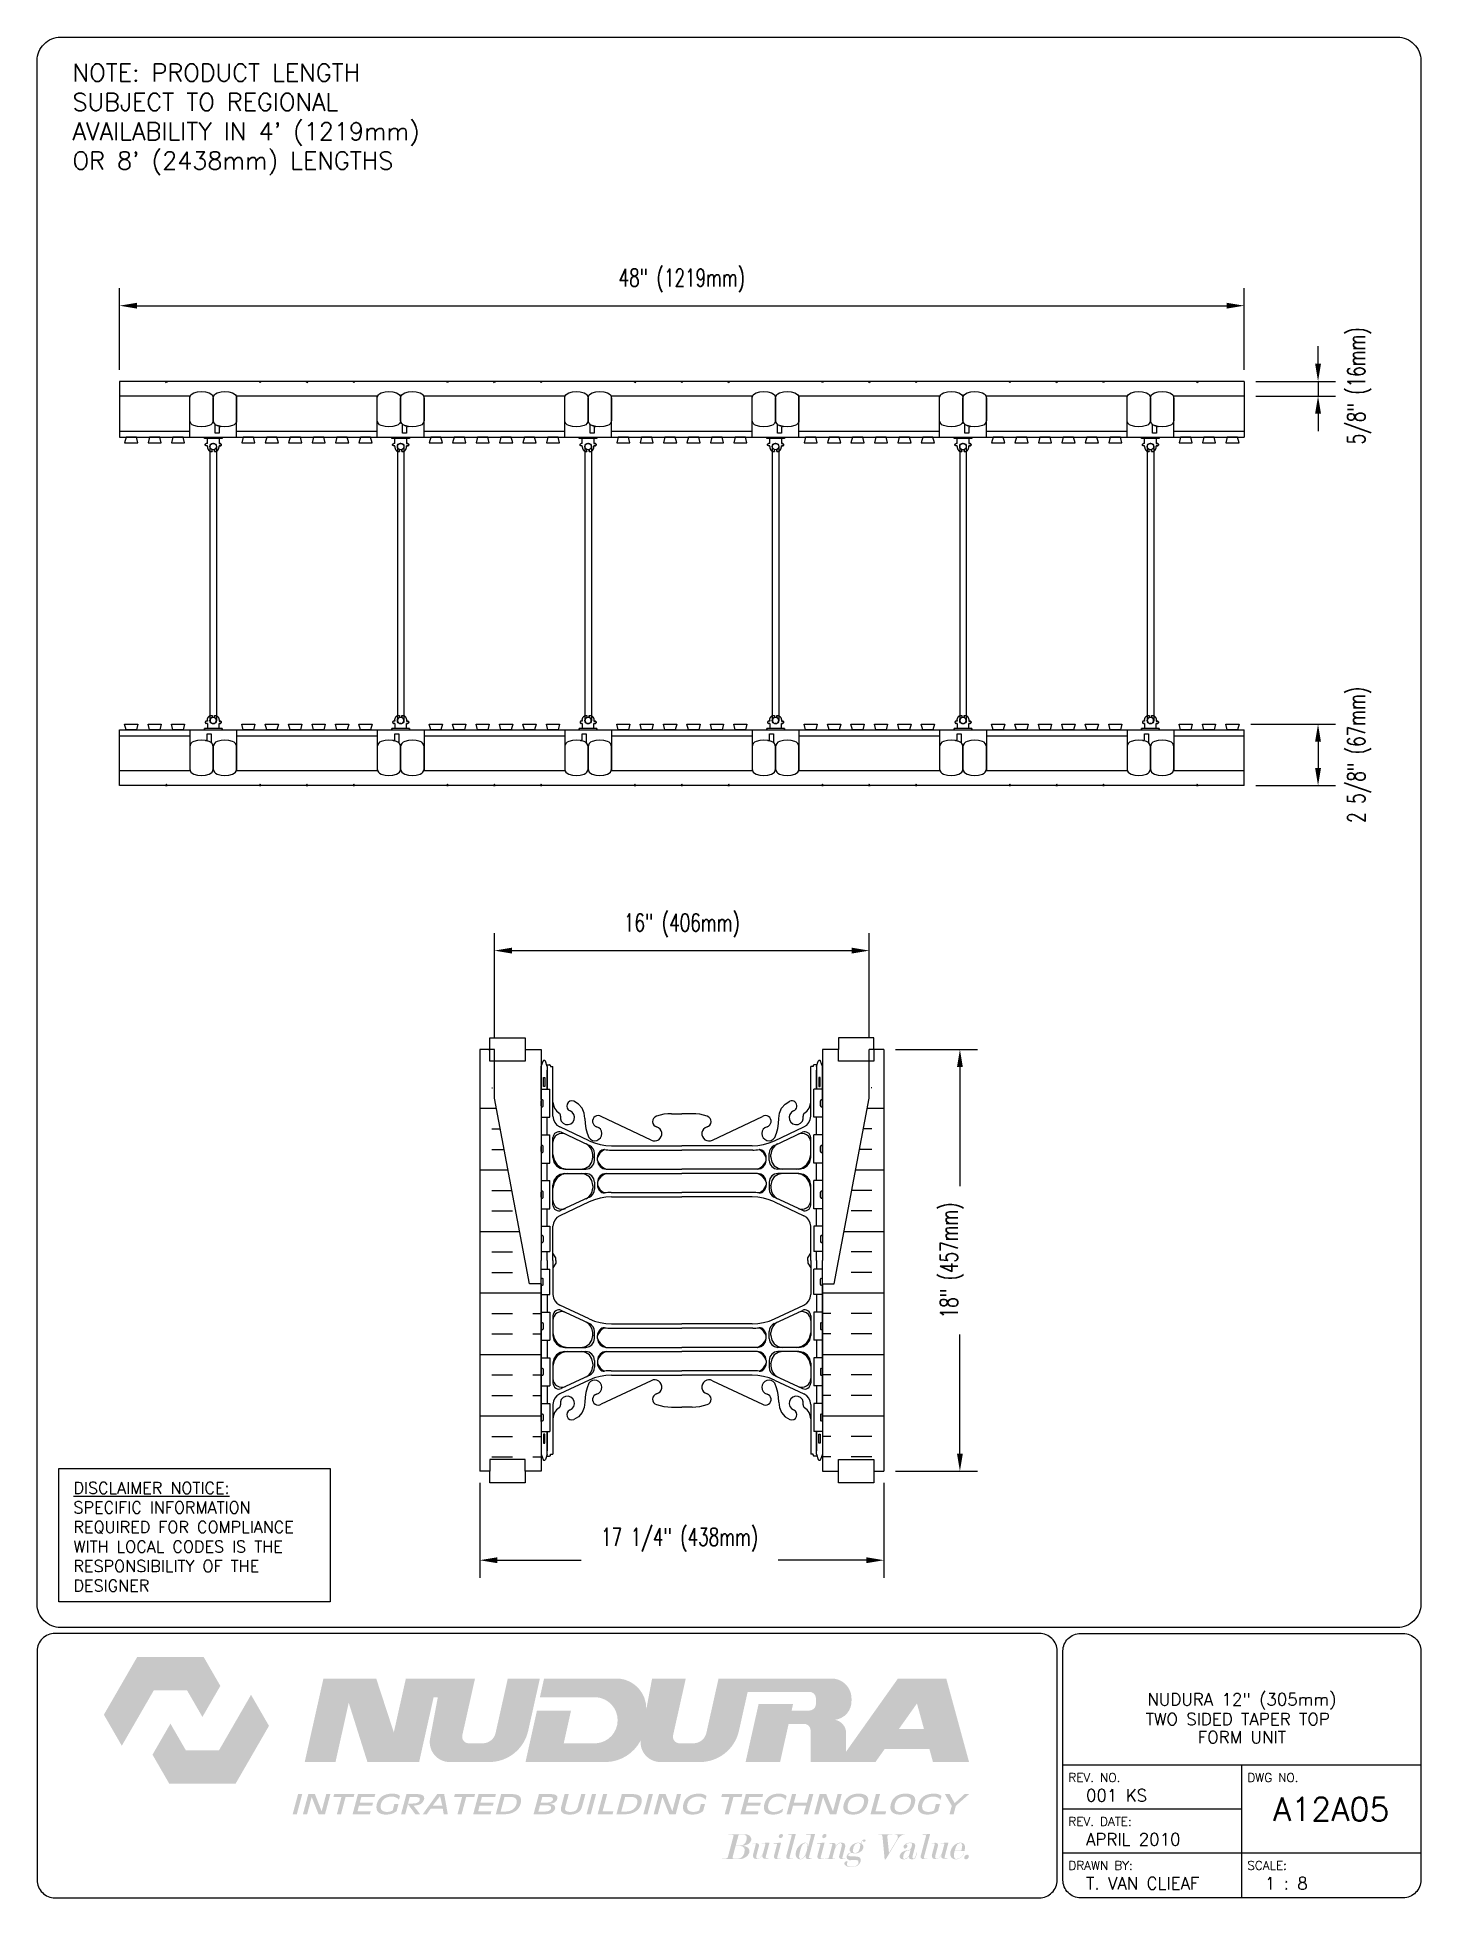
# Paper-space layout 'A12A05' of a CAD drawing. Header units: inches. Extents: x 0.42 to 7.8, y 0.49 to 10.41.
# The model-space entities are those that its viewports show. They can reach past a viewport. Long polylines and large blocks are cut down to what shows.
import ezdxf
from ezdxf.enums import TextEntityAlignment as Align

# ---------------------------------------------------------------- set-up
doc = ezdxf.new("R2010")
doc.units = ezdxf.units.IN
doc.header["$MEASUREMENT"] = 0
doc.linetypes.add('DASHED2', pattern=[0.375, 0.25, -0.125])
doc.linetypes.add('HIDDEN2', pattern=[0.1875, 0.125, -0.0625])
for name, color, linetype in [('HATCH', 12, 'Continuous'), ('Hidden2', 12, 'HIDDEN2'), ('line25', 2, 'Continuous'), ('LINE3', 3, 'Continuous'), ('LINE50', 5, 'Continuous'), ('LINE9', 9, 'Continuous'), ('LOGO', 7, 'Continuous'), ('TBK_LINE65', 3, 'Continuous'), ('TBK_TEXT', 4, 'Continuous'), ('TEXT', 4, 'Continuous'), ('Web_Edge', 9, 'Continuous')]:
    doc.layers.add(name, color=color, linetype=linetype)
doc.styles.add('DIM', font='romans.shx', dxfattribs={"width": 0.7})
doc.styles.add('ROMANS', font='romans.shx', dxfattribs={"height": 0.75})
doc.dimstyles.new('ext_8', dxfattribs={"dimscale": 8, "dimtxt": 0.09375, "dimasz": 0.09375, "dimexe": 0.09375, "dimexo": 0.0625, "dimgap": 0.0625, "dimtad": 1, "dimdec": 3, "dimzin": 3, "dimdsep": 46, "dimlunit": 4, "dimtxsty": 'DIM', "dimcen": 0.09, "dimdle": 0.09375, "dimclrt": 4, "dimadec": 0, "dimazin": 0, "dimtfac": 1, "dimtdec": 3, "dimtmove": 2, "dimatfit": 3, "dimfxl": 0, "dimfrac": 2, "dimtolj": 1, "dimtzin": 0, "dimarcsym": 0})

psp = doc.layouts.new('A12A05')

# ---------------------------------------------------------------- texts
at = {"layer": 'TBK_TEXT', "color": 7, "style": 'ROMANS'}
for s, p in [('REV. NO.', (5.9215, 1.107)), ('DWG NO.', (6.876, 1.107)), ('REV. DATE:', (5.9215, 0.8726)), ('DRAWN BY:', (5.9215, 0.6382)), ('SCALE:', (6.876, 0.6382))]:
    psp.add_text(s, height=0.04688, dxfattribs=at).set_placement(p)
at = {"layer": 'TEXT', "attachment_point": 1, "style": 'ROMANS'}
for s, insert, char_height, width in [("NOTE: PRODUCT LENGTH SUBJECT TO REGIONAL AVAILABILITY IN 4' (1219mm) OR 8' (2438mm) LENGTHS", (0.6087, 10.2717), 0.09375, 2.146076), ('{\\Fromans.shx|c1;\\LDISCLAIMER NOTICE:\\l\\PSPECIFIC INFORMATION REQUIRED FOR COMPLIANCE WITH LOCAL CODES IS THE RESPONSIBILITY OF THE DESIGNER}', (0.6134, 2.7065), 0.0625, 1.41371)]:
    psp.add_mtext(s, dxfattribs=dict(at, insert=insert, char_height=char_height, width=width))

msp = doc.modelspace()

# ---------------------------------------------------------------- blocks, each defined once
blk = doc.blocks.new('TITLEBLOCK-Tag')
at = {"style": 'ROMANS'}
for tag, height, p in [('TITLE_LINE_1', 0.065, (0.927, -0.1328)), ('TITLE_LINE_2', 0.065, (0.9294, -0.2258)), ('CENTRE-LINE-3', 0.065, (0.927, -0.3246)), ('TITLE_LINE_4', 0.065, (0.927, -0.4299)), ('TITLE_LINE_5', 0.065, (0.927, -0.526)), ('DWG', 0.125, (1.4043, -0.9102))]:
    blk.add_attdef(tag, text='', height=height, dxfattribs=at).set_placement(p, align=Align.MIDDLE_CENTER)
for tag, p in [('LATEST_REVISION', (0.0954, -0.8366)), ('REVISION_DATE', (0.0954, -1.071)), ('DRAWN_BY', (0.0954, -1.3053)), ('SCALE', (1.0499, -1.3053))]:
    blk.add_attdef(tag, text='', height=0.065, dxfattribs=at).set_placement(p, align=Align.MIDDLE_LEFT)
blk = doc.blocks.new('*D29')
at = {"layer": 'Defpoints', "color": 0}
for p in [(477.156, 270.435), (429.156, 267.203), (477.156, 267.203)]:
    blk.add_point(p, dxfattribs=at)
at = {"layer": 'TEXT', "color": 0, "lineweight": -2}
for p, q in [((429.156, 267.703), (429.156, 271.185)), ((477.156, 267.703), (477.156, 271.185)), ((429.906, 270.435), (476.406, 270.435))]:
    blk.add_line(p, q, dxfattribs=at)
at = {"layer": 'TEXT', "color": 0}
for points in [[(429.906, 270.56), (429.906, 270.31), (429.156, 270.435)], [(476.406, 270.56), (476.406, 270.31), (477.156, 270.435)]]:
    blk.add_solid(points, dxfattribs=at)
at = {"layer": 'TEXT', "color": 4, "insert": (453.156, 271.506), "char_height": 0.75, "attachment_point": 5, "style": 'DIM'}
blk.add_mtext('\\A1;48" (1219mm)', dxfattribs=at)
blk = doc.blocks.new('*D30')
at = {"layer": 'Defpoints', "color": 0}
for p in [(477.156, 267.203), (477.156, 266.578), (480.309, 266.578)]:
    blk.add_point(p, dxfattribs=at)
at = {"layer": 'TEXT', "color": 0, "lineweight": -2}
for p, q in [((480.309, 267.953), (480.309, 268.703)), ((477.656, 267.203), (481.059, 267.203)), ((480.309, 267.203), (480.309, 266.578)), ((477.656, 266.578), (481.059, 266.578)), ((480.309, 265.828), (480.309, 265.078))]:
    blk.add_line(p, q, dxfattribs=at)
at = {"layer": 'TEXT', "color": 0}
for points in [[(480.184, 267.953), (480.434, 267.953), (480.309, 267.203)], [(480.184, 265.828), (480.434, 265.828), (480.309, 266.578)]]:
    blk.add_solid(points, dxfattribs=at)
at = {"layer": 'TEXT', "color": 4, "insert": (482.07, 267.016), "char_height": 0.75, "attachment_point": 5, "rotation": 90, "style": 'DIM'}
blk.add_mtext('\\A1;5/8" (16mm)', dxfattribs=at)
blk = doc.blocks.new('*D31')
at = {"layer": 'Defpoints', "color": 0}
for p in [(476.937, 252.578), (477.156, 249.953), (480.309, 249.953)]:
    blk.add_point(p, dxfattribs=at)
at = {"layer": 'TEXT', "color": 0, "lineweight": -2}
for p, q in [((477.437, 252.578), (481.059, 252.578)), ((480.309, 251.828), (480.309, 250.703)), ((477.656, 249.953), (481.059, 249.953))]:
    blk.add_line(p, q, dxfattribs=at)
at = {"layer": 'TEXT', "color": 0}
for points in [[(480.184, 251.828), (480.434, 251.828), (480.309, 252.578)], [(480.184, 250.703), (480.434, 250.703), (480.309, 249.953)]]:
    blk.add_solid(points, dxfattribs=at)
at = {"layer": 'TEXT', "color": 4, "insert": (482.07, 251.266), "char_height": 0.75, "attachment_point": 5, "rotation": 90, "style": 'DIM'}
blk.add_mtext('\\A1;2 5/8" (67mm)', dxfattribs=at)
blk = doc.blocks.new('*D32')
at = {"layer": 'Defpoints', "color": 0}
for p in [(461.781, 238.692), (461.781, 220.692), (465.024, 220.692)]:
    blk.add_point(p, dxfattribs=at)
at = {"layer": 'TEXT', "color": 0, "lineweight": -2}
for p, q in [((462.281, 238.692), (465.774, 238.692)), ((465.024, 237.942), (465.024, 232.854)), ((465.024, 221.442), (465.024, 226.529)), ((462.281, 220.692), (465.774, 220.692))]:
    blk.add_line(p, q, dxfattribs=at)
at = {"layer": 'TEXT', "color": 0}
for points in [[(464.899, 237.942), (465.149, 237.942), (465.024, 238.692)], [(464.899, 221.442), (465.149, 221.442), (465.024, 220.692)]]:
    blk.add_solid(points, dxfattribs=at)
at = {"layer": 'TEXT', "color": 4, "insert": (464.684, 229.692), "char_height": 0.75, "attachment_point": 5, "rotation": 90, "style": 'DIM'}
blk.add_mtext('\\A1;18" (457mm)', dxfattribs=at)
blk = doc.blocks.new('*D33')
at = {"layer": 'Defpoints', "color": 0}
for p in [(461.156, 242.911), (445.156, 238.692), (461.156, 238.692)]:
    blk.add_point(p, dxfattribs=at)
at = {"layer": 'TEXT', "color": 0, "lineweight": -2}
for p, q in [((445.156, 239.192), (445.156, 243.661)), ((461.156, 239.192), (461.156, 243.661)), ((445.906, 242.911), (460.406, 242.911))]:
    blk.add_line(p, q, dxfattribs=at)
at = {"layer": 'TEXT', "color": 0}
for points in [[(445.906, 243.036), (445.906, 242.786), (445.156, 242.911)], [(460.406, 243.036), (460.406, 242.786), (461.156, 242.911)]]:
    blk.add_solid(points, dxfattribs=at)
at = {"layer": 'TEXT', "color": 4, "insert": (453.156, 243.983), "char_height": 0.75, "attachment_point": 5, "style": 'DIM'}
blk.add_mtext('\\A1;16" (406mm)', dxfattribs=at)
blk = doc.blocks.new('*D34')
at = {"layer": 'Defpoints', "color": 0}
for p in [(444.531, 220.692), (461.781, 220.692), (461.781, 216.896)]:
    blk.add_point(p, dxfattribs=at)
at = {"layer": 'TEXT', "color": 0, "lineweight": -2}
for p, q in [((444.531, 220.192), (444.531, 216.146)), ((461.781, 220.192), (461.781, 216.146)), ((445.281, 216.896), (448.865, 216.896)), ((461.031, 216.896), (457.265, 216.896))]:
    blk.add_line(p, q, dxfattribs=at)
at = {"layer": 'TEXT', "color": 0}
for points in [[(445.281, 217.021), (445.281, 216.771), (444.531, 216.896)], [(461.031, 217.021), (461.031, 216.771), (461.781, 216.896)]]:
    blk.add_solid(points, dxfattribs=at)
at = {"layer": 'TEXT', "color": 4, "insert": (453.065, 217.767), "char_height": 0.75, "attachment_point": 5, "style": 'DIM'}
blk.add_mtext('\\A1;17 1/4" (438mm)', dxfattribs=at)
blk = doc.blocks.new('WEB_12_CENTRE_TOP')
for p, q in [((11.688, 0.141), (0, 0.141)), ((11.688, -0.141), (0, -0.141))]:
    blk.add_line(p, q)
for centre in [(0, 0), (11.688, 0)]:
    blk.add_circle(centre, 0.141)
blk = doc.blocks.new('Connector')
blk.add_point((0.271, 0))
at = {"layer": 'LINE9'}
for p, q in [((0, 0.375), (0, -0.375)), ((0.062, -0.375), (0.062, 0.375)), ((0.281, 0.25), (0.062, 0.25))]:
    blk.add_line(p, q, dxfattribs=at)
for points, weights in [([(0.007, 0.375), (0.004, 0.375), (0, 0.375)], [1, 0.972587069138, 0.950305488115]), ([(0.327, 0.343), (0.308, 0.343), (0.281, 0.317), (0.281, 0.297)], [1, 0.85355339, 0.85355339, 1]), ([(0.328, 0.343), (0.327, 0.343), (0.327, 0.343)], [1, 0.70710678, 1]), ([(0.375, 0.297), (0.375, 0.317), (0.348, 0.343), (0.329, 0.343)], [1, 0.85355339, 0.85355339, 1]), ([(0.406, 0.25), (0.546, 0.25), (0.619, 0.131)], [0.958404415409, 0.794674173519, 0.864651571113]), ([(0.619, 0.052), (0.612, 0.049), (0.604, 0.049)], [0.83615024178, 0.892081430621, 1]), ([(0, -0.375), (0.004, -0.375), (0.007, -0.375)], [0.950305488115, 0.972587069138, 1]), ([(0.281, -0.297), (0.281, -0.317), (0.308, -0.343), (0.327, -0.343)], [1, 0.85355339, 0.85355339, 1]), ([(0.327, -0.343), (0.281, -0.343), (0.281, -0.297)], [1, 0.70710678, 1]), ([(0.329, -0.343), (0.348, -0.343), (0.375, -0.317), (0.375, -0.297)], [1, 0.85355339, 0.85355339, 1]), ([(0.375, -0.297), (0.375, -0.343), (0.329, -0.343)], [1, 0.70710678, 1]), ([(0.619, -0.131), (0.546, -0.25), (0.406, -0.25)], [0.864651574428, 0.794674169686, 0.958404415195]), ([(0.604, -0.049), (0.612, -0.049), (0.619, -0.052)], [1, 0.89208144177, 0.836150253337])]:
    blk.add_rational_spline(points, weights, degree=2, dxfattribs=at)
for points, degree in [([(0, 0.375), (0.002, 0.375), (0.005, 0.375), (0.007, 0.375)], 3), ([(0.007, 0.375), (0.021, 0.375), (0.051, 0.375), (0.062, 0.375), (0.062, 0.375)], 3), ([(0.281, 0.25), (0.281, 0.297)], 1), ([(0.327, 0.343), (0.327, 0.343), (0.328, 0.343), (0.328, 0.343)], 3), ([(0.328, 0.343), (0.329, 0.343), (0.329, 0.343), (0.329, 0.343)], 3), ([(0.375, 0.25), (0.375, 0.297)], 1), ([(0.406, 0.25), (0.375, 0.25)], 1), ([(0.406, 0.25), (0.406, 0.25)], 1), ([(0.406, 0.25), (0.406, 0.25)], 1), ([(0.406, 0.25), (0.406, 0.25)], 1), ([(0.406, 0.25), (0.406, 0.25)], 1), ([(0.406, 0.25), (0.406, 0.25)], 1), ([(0.406, 0.25), (0.406, 0.25)], 1), ([(0.406, 0.25), (0.406, 0.25)], 1), ([(0.406, 0.25), (0.406, 0.25)], 1), ([(0.406, 0.25), (0.406, 0.25)], 1), ([(0.406, 0.25), (0.406, 0.25)], 1), ([(0.406, 0.25), (0.406, 0.25)], 1), ([(0.406, 0.25), (0.406, 0.25)], 1), ([(0.406, 0.25), (0.406, 0.25)], 1), ([(0.406, 0.25), (0.406, 0.25)], 1), ([(0.406, 0.25), (0.406, 0.25)], 1), ([(0.406, 0.25), (0.406, 0.25)], 1), ([(0.406, 0.25), (0.406, 0.25)], 1), ([(0.406, 0.25), (0.406, 0.25)], 1), ([(0.406, 0.25), (0.406, 0.25)], 1), ([(0.406, 0.25), (0.406, 0.25)], 1), ([(0.406, 0.25), (0.406, 0.25)], 1), ([(0.406, 0.25), (0.406, 0.25)], 1), ([(0.406, 0.25), (0.406, 0.25)], 1), ([(0.406, 0.25), (0.406, 0.25)], 1), ([(0.604, 0.049), (0.532, 0.049)], 1), ([(0.532, 0.049), (0.532, 0.049)], 1), ([(0.532, 0.049), (0.532, 0.049)], 1), ([(0.532, 0.049), (0.532, 0.049)], 1), ([(0.532, 0.049), (0.532, 0.049)], 1), ([(0.532, 0.049), (0.532, 0.049)], 1), ([(0.532, 0.049), (0.532, 0.049)], 1), ([(0.532, 0.049), (0.532, 0.049)], 1), ([(0.532, 0.049), (0.532, 0.049)], 1), ([(0.532, 0.049), (0.532, 0.049)], 1), ([(0.532, 0.049), (0.532, 0.049)], 1), ([(0.604, 0.049), (0.609, 0.049), (0.614, 0.05), (0.619, 0.052)], 3), ([(0.604, 0.049), (0.604, 0.049)], 1), ([(0.604, 0.049), (0.604, 0.049)], 1), ([(0.604, 0.049), (0.604, 0.049)], 1), ([(0.604, 0.049), (0.604, 0.049)], 1), ([(0.619, 0.131), (0.619, 0.052)], 1), ([(0.619, 0.131), (0.619, 0.131)], 1), ([(0.619, 0.131), (0.619, 0.131)], 1), ([(0.619, 0.131), (0.619, 0.131)], 1), ([(0.619, 0.131), (0.619, 0.131)], 1), ([(0.007, -0.375), (0.005, -0.375), (0.002, -0.375), (0, -0.375)], 3), ([(0.062, -0.375), (0.062, -0.375), (0.051, -0.375), (0.021, -0.375), (0.007, -0.375)], 3), ([(0.062, -0.25), (0.281, -0.25)], 1), ([(0.281, -0.297), (0.281, -0.25)], 1), ([(0.281, -0.25), (0.281, -0.297)], 1), ([(0.328, -0.343), (0.328, -0.343), (0.327, -0.343), (0.327, -0.343)], 3), ([(0.329, -0.343), (0.329, -0.343), (0.329, -0.343), (0.328, -0.343)], 3), ([(0.375, -0.25), (0.375, -0.297)], 1), ([(0.375, -0.297), (0.375, -0.25)], 1), ([(0.406, -0.25), (0.375, -0.25)], 1), ([(0.406, -0.25), (0.406, -0.25)], 1), ([(0.406, -0.25), (0.406, -0.25)], 1), ([(0.406, -0.25), (0.406, -0.25)], 1), ([(0.406, -0.25), (0.406, -0.25)], 1), ([(0.406, -0.25), (0.406, -0.25)], 1), ([(0.406, -0.25), (0.406, -0.25)], 1), ([(0.406, -0.25), (0.406, -0.25)], 1), ([(0.406, -0.25), (0.406, -0.25)], 1), ([(0.406, -0.25), (0.406, -0.25)], 1), ([(0.406, -0.25), (0.406, -0.25)], 1), ([(0.406, -0.25), (0.406, -0.25)], 1), ([(0.532, -0.049), (0.604, -0.049)], 1), ([(0.604, -0.049), (0.58, -0.049), (0.556, -0.049), (0.532, -0.049)], 3), ([(0.532, -0.049), (0.532, -0.049)], 1), ([(0.532, -0.049), (0.532, -0.049)], 1), ([(0.532, -0.049), (0.532, -0.049)], 1), ([(0.532, -0.049), (0.532, -0.049)], 1), ([(0.619, -0.052), (0.614, -0.05), (0.609, -0.049), (0.604, -0.049)], 3), ([(0.604, -0.049), (0.604, -0.049)], 1), ([(0.604, -0.049), (0.604, -0.049)], 1), ([(0.604, -0.049), (0.604, -0.049)], 1), ([(0.604, -0.049), (0.604, -0.049)], 1), ([(0.604, -0.049), (0.604, -0.049)], 1), ([(0.604, -0.049), (0.604, -0.049)], 1), ([(0.604, -0.049), (0.604, -0.049)], 1), ([(0.604, -0.049), (0.604, -0.049)], 1), ([(0.619, -0.052), (0.619, -0.131)], 1), ([(0.619, -0.131), (0.619, -0.131)], 1), ([(0.619, -0.131), (0.619, -0.131)], 1), ([(0.619, -0.131), (0.619, -0.131)], 1), ([(0.619, -0.131), (0.619, -0.131)], 1)]:
    blk.add_open_spline(points, degree=degree, dxfattribs=at)
for points, weights, knots in [([(0.062, 0.375), (0.062, 0.375), (0.046, 0.375), (0.03, 0.375), (0.007, 0.375)], [0.868718858569, 0.861102746415, 1, 0.861102734288, 0.868718859898], [0, 0, 0, 0.5, 0.5, 1, 1, 1]), ([(0.532, 0.049), (0.472, 0.203), (0.333, 0.113), (0.157, 0), (0.333, -0.113), (0.472, -0.203), (0.532, -0.049)], [0.899508922286, 0.599718215298, 1, 0.54226024, 1, 0.599718224335, 0.899508908749], [0, 0, 0, 0.318112, 0.318112, 0.681888, 0.681888, 1, 1, 1]), ([(0.007, -0.375), (0.03, -0.375), (0.046, -0.375), (0.062, -0.375), (0.062, -0.375)], [0.868718859319, 0.861102739573, 1, 0.861102742958, 0.868718858948], [0, 0, 0, 0.5, 0.5, 1, 1, 1])]:
    blk.add_rational_spline(points, weights, degree=2, knots=knots, dxfattribs=at)

# ---------------------------------------------------------------- dimensions: what is measured, and where the dimension line sits
at = {"layer": 'TEXT'}
for base, p1, p2, text, picture, middle in [((477.156, 270.435), (429.156, 267.2035), (477.156, 267.2035), '48" (1219mm)', '*D29', (453.156, 271.5065)), ((461.156, 242.9115), (445.156, 238.6919), (461.156, 238.6919), '16" (406mm)', '*D33', (453.156, 243.9829))]:
    dim = msp.add_linear_dim(base=base, p1=p1, p2=p2, text=text, dimstyle='ext_8', dxfattribs=at)
    dim.commit()
    dim.dimension.update_dxf_attribs({"geometry": picture, "text_midpoint": middle})
for base, p1, p2, text, picture, middle in [((480.3089, 266.5785), (477.156, 267.2035), (477.156, 266.5785), '5/8" (16mm)', '*D30', (482.0697, 267.016)), ((480.3089, 249.9535), (476.9372, 252.5785), (477.156, 249.9535), '2 5/8" (67mm)', '*D31', (482.0697, 251.266)), ((465.0242, 220.6919), (461.781, 238.6919), (461.781, 220.6919), '18" (457mm)', '*D32', (464.6844, 229.6919))]:
    dim = msp.add_linear_dim(base=base, p1=p1, p2=p2, angle=90, text=text, dimstyle='ext_8', dxfattribs=at)
    dim.commit()
    dim.dimension.update_dxf_attribs({"geometry": picture, "text_midpoint": middle, "dimtype": 160})
dim = msp.add_linear_dim(base=(461.781, 216.8963), p1=(444.531, 220.6919), p2=(461.781, 220.6919), text='17 1/4" (438mm)', dimstyle='ext_8', dxfattribs=at)
dim.commit()
dim.dimension.update_dxf_attribs({"geometry": '*D34', "text_midpoint": (453.0651, 217.7669), "dimtype": 160})

# ---------------------------------------------------------------- hatches: boundary and pattern name
at = {"layer": 'HATCH'}
h = msp.add_hatch(dxfattribs=at)
h.set_pattern_fill('INSUL', color=256, scale=7, style=0)
h.set_pattern_definition([(0, (-2482.701, -231.0708), (0, 2.625), []), (0, (-2482.701, -230.1958), (0, 2.625), [0.875, -0.875]), (0, (-2482.701, -229.3208), (0, 2.625), [0.875, -0.875])])
edge = h.paths.add_edge_path()
edge.add_line((447.156, 228.6919), (446.656, 228.6919))
edge.add_line((446.656, 228.6919), (444.906, 237.9419))
edge.add_line((444.906, 237.9419), (444.906, 238.6919))
edge.add_line((444.906, 238.6919), (444.531, 238.6919))
edge.add_line((444.531, 238.6919), (444.531, 220.6919))
edge.add_line((444.531, 220.6919), (444.9685, 220.6919))
edge.add_line((444.9685, 220.6919), (444.9685, 221.1919))
edge.add_line((444.9685, 221.1919), (446.4685, 221.1919))
edge.add_line((446.4685, 221.1919), (446.4685, 220.6919))
edge.add_line((446.4685, 220.6919), (446.906, 220.6919))
edge.add_line((447.156, 228.6919), (447.156, 220.6919))
h = msp.add_hatch(dxfattribs=at)
h.set_pattern_fill('INSUL', color=256, scale=7, style=0)
h.set_pattern_definition([(180, (3389.013, -231.0708), (0, 2.625), []), (180, (3389.013, -230.1958), (0, 2.625), [0.875, -0.875]), (180, (3389.013, -229.3208), (0, 2.625), [0.875, -0.875])])
edge = h.paths.add_edge_path()
edge.add_line((459.156, 228.6919), (459.656, 228.6919))
edge.add_line((459.656, 228.6919), (461.406, 237.9419))
edge.add_line((461.406, 237.9419), (461.406, 238.6919))
edge.add_line((461.406, 238.6919), (461.781, 238.6919))
edge.add_line((461.781, 238.6919), (461.781, 220.6919))
edge.add_line((461.781, 220.6919), (461.3435, 220.6919))
edge.add_line((461.3435, 220.6919), (461.3435, 221.1919))
edge.add_line((461.3435, 221.1919), (459.8435, 221.1919))
edge.add_line((459.8435, 221.1919), (459.8435, 220.6919))
edge.add_line((459.8435, 220.6919), (459.406, 220.6919))
edge.add_line((459.156, 228.6919), (459.156, 220.6919))

# ---------------------------------------------------------------- linework, layer by layer
at = {"layer": 'Hidden2'}
for points in [[(444.906, 238.6919), (444.9685, 238.6919), (444.9685, 239.1919), (446.4685, 239.1919), (446.4685, 238.6919), (447.156, 238.6919), (447.156, 228.6919)], [(461.406, 238.6919), (461.3435, 238.6919), (461.3435, 239.1919), (459.8435, 239.1919), (459.8435, 238.6919), (459.156, 238.6919), (459.156, 228.6919)]]:
    msp.add_lwpolyline(points, dxfattribs=at)
at = {"layer": 'line25'}
for p, q in [((432.156, 266.5785), (429.156, 266.5785)), ((440.156, 266.5785), (434.156, 266.5785)), ((448.1559, 266.5785), (442.156, 266.5785)), ((456.156, 266.5785), (450.1559, 266.5785)), ((464.156, 266.5785), (458.156, 266.5785)), ((472.156, 266.5785), (466.156, 266.5785)), ((477.156, 266.5785), (474.156, 266.5785)), ((429.156, 264.8285), (477.156, 264.8285)), ((429.156, 252.3285), (477.156, 252.3285)), ((432.156, 250.5785), (429.156, 250.5785)), ((440.156, 250.5785), (434.156, 250.5785)), ((448.1559, 250.5785), (442.156, 250.5785)), ((456.156, 250.5785), (450.1559, 250.5785)), ((464.156, 250.5785), (458.156, 250.5785)), ((472.156, 250.5785), (466.156, 250.5785)), ((477.156, 250.5785), (474.156, 250.5785)), ((447.156, 236.9969), (447.521, 236.9969)), ((447.521, 235.7969), (447.521, 236.9969)), ((459.156, 236.9969), (458.7911, 236.9969)), ((458.7911, 235.7969), (458.7911, 236.9969)), ((447.156, 236.2869), (447.156, 236.5069)), ((447.156, 236.4519), (447.156, 236.4519)), ((447.156, 236.3419), (447.156, 236.3419)), ((447.196, 236.5469), (447.196, 236.5469)), ((447.196, 236.2469), (447.196, 236.2469)), ((447.236, 236.2869), (447.236, 236.5069)), ((459.076, 236.2869), (459.076, 236.5069)), ((459.116, 236.5469), (459.116, 236.5469)), ((459.116, 236.2469), (459.116, 236.2469)), ((459.156, 236.2869), (459.156, 236.5069)), ((459.156, 236.4519), (459.156, 236.4519)), ((459.156, 236.3419), (459.156, 236.3419)), ((447.156, 235.7969), (447.521, 235.7969)), ((447.156, 235.0469), (447.521, 235.0469)), ((447.521, 233.8469), (447.521, 235.0469)), ((459.156, 235.7969), (458.7911, 235.7969)), ((459.156, 235.0469), (458.7911, 235.0469)), ((458.7911, 233.8469), (458.7911, 235.0469)), ((447.156, 234.3369), (447.156, 234.5569)), ((447.156, 234.5019), (447.156, 234.5019)), ((447.156, 234.3919), (447.156, 234.3919)), ((447.196, 234.5969), (447.196, 234.5969)), ((447.196, 234.2969), (447.196, 234.2969)), ((447.236, 234.3369), (447.236, 234.5569)), ((459.076, 234.3369), (459.076, 234.5569)), ((459.116, 234.5969), (459.116, 234.5969)), ((459.116, 234.2969), (459.116, 234.2969)), ((459.156, 234.3369), (459.156, 234.5569)), ((459.156, 234.5019), (459.156, 234.5019)), ((459.156, 234.3919), (459.156, 234.3919)), ((447.156, 233.8469), (447.521, 233.8469)), ((459.156, 233.8469), (458.7911, 233.8469)), ((447.156, 233.0969), (447.521, 233.0969)), ((447.196, 232.6469), (447.196, 232.6469)), ((447.521, 231.8969), (447.521, 233.0969)), ((459.156, 233.0969), (458.7911, 233.0969)), ((458.7911, 231.8969), (458.7911, 233.0969)), ((459.116, 232.6469), (459.116, 232.6469)), ((447.156, 232.3869), (447.156, 232.6069)), ((447.156, 232.5519), (447.156, 232.5519)), ((447.156, 232.4419), (447.156, 232.4419)), ((447.156, 231.8969), (447.521, 231.8969)), ((447.196, 232.3469), (447.196, 232.3469)), ((447.236, 232.3869), (447.236, 232.6069)), ((459.156, 231.8969), (458.7911, 231.8969)), ((459.076, 232.3869), (459.076, 232.6069)), ((459.116, 232.3469), (459.116, 232.3469)), ((459.156, 232.3869), (459.156, 232.6069)), ((459.156, 232.5519), (459.156, 232.5519)), ((459.156, 232.4419), (459.156, 232.4419)), ((447.156, 231.1469), (447.521, 231.1469)), ((447.521, 231.1469), (447.521, 230.0669)), ((459.156, 231.1469), (458.7911, 231.1469)), ((458.7911, 231.1469), (458.7911, 230.0669)), ((447.156, 230.7169), (447.156, 230.4969)), ((447.156, 230.6619), (447.156, 230.6619)), ((447.156, 230.5519), (447.156, 230.5519)), ((447.196, 230.7569), (447.196, 230.7569)), ((447.196, 230.4569), (447.196, 230.4569)), ((447.236, 230.7169), (447.236, 230.4969)), ((459.076, 230.7169), (459.076, 230.4969)), ((459.116, 230.7569), (459.116, 230.7569)), ((459.116, 230.4569), (459.116, 230.4569)), ((459.156, 230.7169), (459.156, 230.4969)), ((459.156, 230.6619), (459.156, 230.6619)), ((459.156, 230.5519), (459.156, 230.5519)), ((447.156, 230.0669), (447.521, 230.0669)), ((459.156, 230.0669), (458.7911, 230.0669)), ((447.156, 229.3169), (447.521, 229.3169)), ((447.156, 228.6669), (447.156, 228.8869)), ((447.156, 228.8319), (447.156, 228.8319)), ((447.156, 228.7219), (447.156, 228.7219)), ((447.156, 228.6919), (447.156, 220.6919)), ((447.196, 228.9269), (447.196, 228.9269)), ((447.236, 228.6669), (447.236, 228.8869)), ((447.521, 228.2369), (447.521, 229.3169)), ((459.156, 229.3169), (458.7911, 229.3169)), ((458.7911, 228.2369), (458.7911, 229.3169)), ((459.076, 228.6669), (459.076, 228.8869)), ((459.116, 228.9269), (459.116, 228.9269)), ((459.156, 228.6669), (459.156, 228.8869)), ((459.156, 228.8319), (459.156, 228.8319)), ((459.156, 228.7219), (459.156, 228.7219)), ((459.156, 228.6919), (459.156, 220.6919)), ((447.156, 228.2369), (447.521, 228.2369)), ((447.196, 228.6269), (447.196, 228.6269)), ((459.156, 228.2369), (458.7911, 228.2369)), ((459.116, 228.6269), (459.116, 228.6269)), ((447.156, 227.4869), (447.521, 227.4869)), ((447.521, 227.4869), (447.521, 226.2869)), ((459.156, 227.4869), (458.7911, 227.4869)), ((458.7911, 227.4869), (458.7911, 226.2869)), ((447.156, 226.9969), (447.156, 226.7769)), ((447.156, 226.9419), (447.156, 226.9419)), ((447.156, 226.8319), (447.156, 226.8319)), ((447.196, 227.0369), (447.196, 227.0369)), ((447.196, 226.7369), (447.196, 226.7369)), ((447.236, 226.9969), (447.236, 226.7769)), ((459.076, 226.9969), (459.076, 226.7769)), ((459.116, 227.0369), (459.116, 227.0369)), ((459.116, 226.7369), (459.116, 226.7369)), ((459.156, 226.9969), (459.156, 226.7769)), ((459.156, 226.9419), (459.156, 226.9419)), ((459.156, 226.8319), (459.156, 226.8319)), ((447.156, 226.2869), (447.521, 226.2869)), ((447.156, 225.5369), (447.521, 225.5369)), ((447.521, 225.5369), (447.521, 224.3369)), ((459.156, 226.2869), (458.7911, 226.2869)), ((459.156, 225.5369), (458.7911, 225.5369)), ((458.7911, 225.5369), (458.7911, 224.3369)), ((447.156, 225.0469), (447.156, 224.8269)), ((447.156, 224.9919), (447.156, 224.9919)), ((447.156, 224.8819), (447.156, 224.8819)), ((447.196, 224.7869), (447.196, 224.7869)), ((447.236, 225.0469), (447.236, 224.8269)), ((459.076, 225.0469), (459.076, 224.8269)), ((459.116, 224.7869), (459.116, 224.7869)), ((459.156, 225.0469), (459.156, 224.8269)), ((459.156, 224.9919), (459.156, 224.9919)), ((459.156, 224.8819), (459.156, 224.8819)), ((447.156, 224.3369), (447.521, 224.3369)), ((459.156, 224.3369), (458.7911, 224.3369)), ((447.156, 223.5869), (447.521, 223.5869)), ((447.196, 223.1369), (447.196, 223.1369)), ((447.521, 223.5869), (447.521, 222.3869)), ((459.156, 223.5869), (458.7911, 223.5869)), ((458.7911, 223.5869), (458.7911, 222.3869)), ((459.116, 223.1369), (459.116, 223.1369)), ((447.156, 223.0969), (447.156, 222.8769)), ((447.156, 223.0419), (447.156, 223.0419)), ((447.156, 222.9319), (447.156, 222.9319)), ((447.156, 222.3869), (447.521, 222.3869)), ((447.196, 222.8369), (447.196, 222.8369)), ((447.236, 223.0969), (447.236, 222.8769)), ((459.156, 222.3869), (458.7911, 222.3869)), ((459.076, 223.0969), (459.076, 222.8769)), ((459.116, 222.8369), (459.116, 222.8369)), ((459.156, 223.0969), (459.156, 222.8769)), ((459.156, 223.0419), (459.156, 223.0419)), ((459.156, 222.9319), (459.156, 222.9319))]:
    msp.add_line(p, q, dxfattribs=at)
for points in [[(429.4372, 264.8285), (429.3748, 264.5785), (429.9372, 264.5785), (429.8748, 264.8285)], [(430.4372, 264.8285), (430.3748, 264.5785), (430.9372, 264.5785), (430.8748, 264.8285)], [(431.4372, 264.8285), (431.3748, 264.5785), (431.9372, 264.5785), (431.8748, 264.8285)], [(434.4372, 264.8285), (434.3748, 264.5785), (434.9372, 264.5785), (434.8748, 264.8285)], [(435.4372, 264.8285), (435.3748, 264.5785), (435.9372, 264.5785), (435.8748, 264.8285)], [(436.4372, 264.8285), (436.3748, 264.5785), (436.9372, 264.5785), (436.8748, 264.8285)], [(437.4372, 264.8285), (437.3748, 264.5785), (437.9372, 264.5785), (437.8748, 264.8285)], [(438.4372, 264.8285), (438.3748, 264.5785), (438.9372, 264.5785), (438.8748, 264.8285)], [(439.4372, 264.8285), (439.3748, 264.5785), (439.9372, 264.5785), (439.8748, 264.8285)], [(442.4372, 264.8285), (442.3748, 264.5785), (442.9372, 264.5785), (442.8748, 264.8285)], [(443.4372, 264.8285), (443.3748, 264.5785), (443.9372, 264.5785), (443.8748, 264.8285)], [(444.4372, 264.8285), (444.3748, 264.5785), (444.9372, 264.5785), (444.8748, 264.8285)], [(445.4372, 264.8285), (445.3748, 264.5785), (445.9372, 264.5785), (445.8748, 264.8285)], [(446.4372, 264.8285), (446.3748, 264.5785), (446.9372, 264.5785), (446.8748, 264.8285)], [(447.4372, 264.8285), (447.3748, 264.5785), (447.9372, 264.5785), (447.8748, 264.8285)], [(450.4372, 264.8285), (450.3748, 264.5785), (450.9372, 264.5785), (450.8748, 264.8285)], [(451.4372, 264.8285), (451.3748, 264.5785), (451.9372, 264.5785), (451.8748, 264.8285)], [(452.4372, 264.8285), (452.3748, 264.5785), (452.9372, 264.5785), (452.8748, 264.8285)], [(453.4372, 264.8285), (453.3748, 264.5785), (453.9372, 264.5785), (453.8748, 264.8285)], [(454.4372, 264.8285), (454.3748, 264.5785), (454.9372, 264.5785), (454.8748, 264.8285)], [(455.4372, 264.8285), (455.3748, 264.5785), (455.9372, 264.5785), (455.8748, 264.8285)], [(458.4372, 264.8285), (458.3748, 264.5785), (458.9372, 264.5785), (458.8748, 264.8285)], [(459.4372, 264.8285), (459.3748, 264.5785), (459.9372, 264.5785), (459.8748, 264.8285)], [(460.4372, 264.8285), (460.3748, 264.5785), (460.9372, 264.5785), (460.8748, 264.8285)], [(461.4372, 264.8285), (461.3748, 264.5785), (461.9372, 264.5785), (461.8748, 264.8285)], [(462.4372, 264.8285), (462.3748, 264.5785), (462.9372, 264.5785), (462.8748, 264.8285)], [(463.4372, 264.8285), (463.3748, 264.5785), (463.9372, 264.5785), (463.8748, 264.8285)], [(466.4372, 264.8285), (466.3748, 264.5785), (466.9372, 264.5785), (466.8748, 264.8285)], [(467.4372, 264.8285), (467.3748, 264.5785), (467.9372, 264.5785), (467.8748, 264.8285)], [(468.4372, 264.8285), (468.3748, 264.5785), (468.9372, 264.5785), (468.8748, 264.8285)], [(469.4372, 264.8285), (469.3748, 264.5785), (469.9372, 264.5785), (469.8748, 264.8285)], [(470.4372, 264.8285), (470.3748, 264.5785), (470.9372, 264.5785), (470.8748, 264.8285)], [(471.4372, 264.8285), (471.3748, 264.5785), (471.9372, 264.5785), (471.8748, 264.8285)], [(474.4372, 264.8285), (474.3748, 264.5785), (474.9372, 264.5785), (474.8748, 264.8285)], [(475.4372, 264.8285), (475.3748, 264.5785), (475.9372, 264.5785), (475.8748, 264.8285)], [(476.4372, 264.8285), (476.3748, 264.5785), (476.9372, 264.5785), (476.8748, 264.8285)], [(429.4372, 252.3285), (429.3748, 252.5785), (429.9372, 252.5785), (429.8748, 252.3285)], [(430.4372, 252.3285), (430.3748, 252.5785), (430.9372, 252.5785), (430.8748, 252.3285)], [(431.4372, 252.3285), (431.3748, 252.5785), (431.9372, 252.5785), (431.8748, 252.3285)], [(434.4372, 252.3285), (434.3748, 252.5785), (434.9372, 252.5785), (434.8748, 252.3285)], [(435.4372, 252.3285), (435.3748, 252.5785), (435.9372, 252.5785), (435.8748, 252.3285)], [(436.4372, 252.3285), (436.3748, 252.5785), (436.9372, 252.5785), (436.8748, 252.3285)], [(437.4372, 252.3285), (437.3748, 252.5785), (437.9372, 252.5785), (437.8748, 252.3285)], [(438.4372, 252.3285), (438.3748, 252.5785), (438.9372, 252.5785), (438.8748, 252.3285)], [(439.4372, 252.3285), (439.3748, 252.5785), (439.9372, 252.5785), (439.8748, 252.3285)], [(442.4372, 252.3285), (442.3748, 252.5785), (442.9372, 252.5785), (442.8748, 252.3285)], [(443.4372, 252.3285), (443.3748, 252.5785), (443.9372, 252.5785), (443.8748, 252.3285)], [(444.4372, 252.3285), (444.3748, 252.5785), (444.9372, 252.5785), (444.8748, 252.3285)], [(445.4372, 252.3285), (445.3748, 252.5785), (445.9372, 252.5785), (445.8748, 252.3285)], [(446.4372, 252.3285), (446.3748, 252.5785), (446.9372, 252.5785), (446.8748, 252.3285)], [(447.4372, 252.3285), (447.3748, 252.5785), (447.9372, 252.5785), (447.8748, 252.3285)], [(450.4372, 252.3285), (450.3748, 252.5785), (450.9372, 252.5785), (450.8748, 252.3285)], [(451.4372, 252.3285), (451.3748, 252.5785), (451.9372, 252.5785), (451.8748, 252.3285)], [(452.4372, 252.3285), (452.3748, 252.5785), (452.9372, 252.5785), (452.8748, 252.3285)], [(453.4372, 252.3285), (453.3748, 252.5785), (453.9372, 252.5785), (453.8748, 252.3285)], [(454.4372, 252.3285), (454.3748, 252.5785), (454.9372, 252.5785), (454.8748, 252.3285)], [(455.4372, 252.3285), (455.3748, 252.5785), (455.9372, 252.5785), (455.8748, 252.3285)], [(458.4372, 252.3285), (458.3748, 252.5785), (458.9372, 252.5785), (458.8748, 252.3285)], [(459.4372, 252.3285), (459.3748, 252.5785), (459.9372, 252.5785), (459.8748, 252.3285)], [(460.4372, 252.3285), (460.3748, 252.5785), (460.9372, 252.5785), (460.8748, 252.3285)], [(461.4372, 252.3285), (461.3748, 252.5785), (461.9372, 252.5785), (461.8748, 252.3285)], [(462.4372, 252.3285), (462.3748, 252.5785), (462.9372, 252.5785), (462.8748, 252.3285)], [(463.4372, 252.3285), (463.3748, 252.5785), (463.9372, 252.5785), (463.8748, 252.3285)], [(466.4372, 252.3285), (466.3748, 252.5785), (466.9372, 252.5785), (466.8748, 252.3285)], [(467.4372, 252.3285), (467.3748, 252.5785), (467.9372, 252.5785), (467.8748, 252.3285)], [(468.4372, 252.3285), (468.3748, 252.5785), (468.9372, 252.5785), (468.8748, 252.3285)], [(469.4372, 252.3285), (469.3748, 252.5785), (469.9372, 252.5785), (469.8748, 252.3285)], [(470.4372, 252.3285), (470.3748, 252.5785), (470.9372, 252.5785), (470.8748, 252.3285)], [(471.4372, 252.3285), (471.3748, 252.5785), (471.9372, 252.5785), (471.8748, 252.3285)], [(474.4372, 252.3285), (474.3748, 252.5785), (474.9372, 252.5785), (474.8748, 252.3285)], [(475.4372, 252.3285), (475.3748, 252.5785), (475.9372, 252.5785), (475.8748, 252.3285)], [(476.4372, 252.3285), (476.3748, 252.5785), (476.9372, 252.5785), (476.8748, 252.3285)]]:
    msp.add_lwpolyline(points, close=True, dxfattribs=at)
for centre, start, end in [((447.196, 236.5069), 90, 180), ((447.196, 236.2869), 180, 270), ((447.196, 236.5069), 360, 90), ((447.196, 236.2869), 270, 0), ((459.116, 236.5069), 90, 180), ((459.116, 236.2869), 180, 270), ((459.116, 236.5069), 0, 90), ((459.116, 236.2869), 270, 0), ((447.196, 234.5569), 90, 180), ((447.196, 234.3369), 180, 270), ((447.196, 234.5569), 360, 90), ((447.196, 234.3369), 270, 0), ((459.116, 234.5569), 90, 180), ((459.116, 234.3369), 180, 270), ((459.116, 234.5569), 0, 90), ((459.116, 234.3369), 270, 0), ((447.196, 232.6069), 90, 180), ((447.196, 232.6069), 360, 90), ((459.116, 232.6069), 90, 180), ((459.116, 232.6069), 0, 90), ((447.196, 232.3869), 180, 270), ((447.196, 232.3869), 270, 0), ((459.116, 232.3869), 180, 270), ((459.116, 232.3869), 270, 0), ((447.196, 230.7169), 90, 180), ((447.196, 230.4969), 180, 270), ((447.196, 230.7169), 0, 90), ((447.196, 230.4969), 270, 0), ((459.116, 230.7169), 90, 180), ((459.116, 230.4969), 180, 270), ((459.116, 230.7169), 360, 90), ((459.116, 230.4969), 270, 0), ((447.196, 228.8869), 90, 180), ((447.196, 228.8869), 360, 90), ((459.116, 228.8869), 90, 180), ((459.116, 228.8869), 0, 90), ((447.196, 228.6669), 180, 270), ((447.196, 228.6669), 270, 0), ((459.116, 228.6669), 180, 270), ((459.116, 228.6669), 270, 0), ((447.196, 226.9969), 90, 180), ((447.196, 226.7769), 180, 270), ((447.196, 226.9969), 0, 90), ((447.196, 226.7769), 270, 0), ((459.116, 226.9969), 90, 180), ((459.116, 226.7769), 180, 270), ((459.116, 226.9969), 360, 90), ((459.116, 226.7769), 270, 0), ((447.196, 225.0469), 90, 180), ((447.196, 224.8269), 180, 270), ((447.196, 225.0469), 0, 90), ((447.196, 224.8269), 270, 0), ((459.116, 225.0469), 90, 180), ((459.116, 224.8269), 180, 270), ((459.116, 225.0469), 360, 90), ((459.116, 224.8269), 270, 0), ((447.196, 223.0969), 90, 180), ((447.196, 223.0969), 0, 90), ((459.116, 223.0969), 90, 180), ((459.116, 223.0969), 360, 90), ((447.196, 222.8769), 180, 270), ((447.196, 222.8769), 270, 0), ((459.116, 222.8769), 180, 270), ((459.116, 222.8769), 270, 0)]:
    msp.add_arc(centre, 0.04, start, end, dxfattribs=at)
at = {"layer": 'LINE50'}
for p, q in [((477.156, 267.2035), (429.156, 267.2035)), ((429.156, 267.2035), (429.156, 264.8285)), ((477.156, 267.2035), (477.156, 264.8285)), ((429.156, 249.9535), (429.156, 252.3285)), ((477.156, 249.9535), (477.156, 252.3285)), ((477.156, 249.9535), (429.156, 249.9535)), ((444.531, 238.6919), (444.531, 238.6919)), ((444.531, 238.6919), (444.531, 220.6919)), ((445.156, 238.6919), (444.531, 238.6919)), ((461.781, 238.6919), (461.156, 238.6919)), ((461.781, 238.6919), (461.781, 238.6919)), ((461.781, 238.6919), (461.781, 238.6919)), ((461.781, 238.6919), (461.781, 220.6919))]:
    msp.add_line(p, q, dxfattribs=at)
for points in [[(447.156, 228.6919), (446.656, 228.6919), (445.156, 236.6205), (445.156, 238.6919)], [(459.156, 228.6919), (459.656, 228.6919), (461.156, 236.6205), (461.156, 238.6919)], [(447.156, 220.6919), (446.4685, 220.6919), (446.4685, 221.1919), (444.9685, 221.1919), (444.9685, 220.6919), (444.531, 220.6919)], [(459.156, 220.6919), (459.8435, 220.6919), (459.8435, 221.1919), (461.3435, 221.1919), (461.3435, 220.6919), (461.781, 220.6919)]]:
    msp.add_lwpolyline(points, dxfattribs=at)
at = {"layer": 'LINE9'}
for p, q in [((432.156, 264.8285), (432.156, 266.5785)), ((434.156, 264.8285), (434.156, 266.5785)), ((440.156, 264.8285), (440.156, 266.5785)), ((442.156, 264.8285), (442.156, 266.5785)), ((448.1559, 264.8285), (448.1559, 266.5785)), ((450.1559, 264.8285), (450.1559, 266.5785)), ((456.156, 264.8285), (456.156, 266.5785)), ((458.156, 264.8285), (458.156, 266.5785)), ((464.156, 264.8285), (464.156, 266.5785)), ((466.156, 264.8285), (466.156, 266.5785)), ((472.156, 264.8285), (472.156, 266.5785)), ((474.156, 264.8285), (474.156, 266.5785)), ((429.156, 265.0785), (432.156, 265.0785)), ((434.156, 265.0785), (440.156, 265.0785)), ((442.156, 265.0785), (448.1559, 265.0785)), ((450.1559, 265.0785), (456.156, 265.0785)), ((458.156, 265.0785), (464.156, 265.0785)), ((466.156, 265.0785), (472.156, 265.0785)), ((474.156, 265.0785), (477.156, 265.0785)), ((429.156, 252.0785), (432.156, 252.0785)), ((432.156, 252.3285), (432.156, 250.5785)), ((434.156, 252.3285), (434.156, 250.5785)), ((434.156, 252.0785), (440.156, 252.0785)), ((440.156, 252.3285), (440.156, 250.5785)), ((442.156, 252.3285), (442.156, 250.5785)), ((442.156, 252.0785), (448.1559, 252.0785)), ((448.1559, 252.3285), (448.1559, 250.5785)), ((450.1559, 252.3285), (450.1559, 250.5785)), ((450.1559, 252.0785), (456.156, 252.0785)), ((456.156, 252.3285), (456.156, 250.5785)), ((458.156, 252.3285), (458.156, 250.5785)), ((458.156, 252.0785), (464.156, 252.0785)), ((464.156, 252.3285), (464.156, 250.5785)), ((466.156, 252.3285), (466.156, 250.5785)), ((466.156, 252.0785), (472.156, 252.0785)), ((472.156, 252.3285), (472.156, 250.5785)), ((474.156, 252.3285), (474.156, 250.5785)), ((474.156, 252.0785), (477.156, 252.0785))]:
    msp.add_line(p, q, dxfattribs=at)
for points in [[(431.1873, 267.2035), (431.156, 267.139), (431.1248, 267.2035)], [(435.1873, 267.2035), (435.156, 267.139), (435.1248, 267.2035)], [(437.1873, 267.2035), (437.156, 267.139), (437.1248, 267.2035)], [(439.1873, 267.2035), (439.156, 267.139), (439.1248, 267.2035)], [(443.1873, 267.2035), (443.156, 267.139), (443.1248, 267.2035)], [(445.1873, 267.2035), (445.156, 267.139), (445.1248, 267.2035)], [(447.1873, 267.2035), (447.156, 267.139), (447.1248, 267.2035)], [(451.1873, 267.2035), (451.156, 267.139), (451.1248, 267.2035)], [(453.1873, 267.2035), (453.156, 267.139), (453.1248, 267.2035)], [(455.1873, 267.2035), (455.156, 267.139), (455.1248, 267.2035)], [(459.1873, 267.2035), (459.156, 267.139), (459.1248, 267.2035)], [(461.1873, 267.2035), (461.156, 267.139), (461.1248, 267.2035)], [(463.1873, 267.2035), (463.156, 267.139), (463.1248, 267.2035)], [(467.1873, 267.2035), (467.156, 267.139), (467.1248, 267.2035)], [(469.1873, 267.2035), (469.156, 267.139), (469.1248, 267.2035)], [(471.1873, 267.2035), (471.156, 267.139), (471.1248, 267.2035)], [(475.1873, 267.2035), (475.156, 267.139), (475.1248, 267.2035)], [(431.1873, 249.9535), (431.156, 250.018), (431.1248, 249.9535)], [(435.1873, 249.9535), (435.156, 250.018), (435.1248, 249.9535)], [(437.1873, 249.9535), (437.156, 250.018), (437.1248, 249.9535)], [(439.1873, 249.9535), (439.156, 250.018), (439.1248, 249.9535)], [(443.1873, 249.9535), (443.156, 250.018), (443.1248, 249.9535)], [(445.1873, 249.9535), (445.156, 250.018), (445.1248, 249.9535)], [(447.1873, 249.9535), (447.156, 250.018), (447.1248, 249.9535)], [(451.1873, 249.9535), (451.156, 250.018), (451.1248, 249.9535)], [(453.1873, 249.9535), (453.156, 250.018), (453.1248, 249.9535)], [(455.1873, 249.9535), (455.156, 250.018), (455.1248, 249.9535)], [(459.1873, 249.9535), (459.156, 250.018), (459.1248, 249.9535)], [(461.1873, 249.9535), (461.156, 250.018), (461.1248, 249.9535)], [(463.1873, 249.9535), (463.156, 250.018), (463.1248, 249.9535)], [(467.1873, 249.9535), (467.156, 250.018), (467.1248, 249.9535)], [(469.1873, 249.9535), (469.156, 250.018), (469.1248, 249.9535)], [(471.1873, 249.9535), (471.156, 250.018), (471.1248, 249.9535)], [(475.1873, 249.9535), (475.156, 250.018), (475.1248, 249.9535)]]:
    msp.add_lwpolyline(points, close=True, dxfattribs=at)
for points in [[(432.9829, 265.3175, -0.1576708), (432.3291, 265.3175, -0.3253046), (432.156, 265.5554), (432.156, 266.4766, -0.3253046), (432.3291, 266.7144, -0.1576708), (432.9829, 266.7144, -0.3253046), (433.156, 266.4766), (433.156, 265.5554, -0.3253046)], [(433.9829, 265.3175, -0.1576708), (433.3291, 265.3175, -0.3253046), (433.156, 265.5554), (433.156, 266.4766, -0.3253046), (433.3291, 266.7144, -0.1576708), (433.9829, 266.7144, -0.3253046), (434.156, 266.4766), (434.156, 265.5554, -0.3253046)], [(440.9829, 265.3175, -0.1576708), (440.3291, 265.3175, -0.3253046), (440.156, 265.5554), (440.156, 266.4766, -0.3253046), (440.3291, 266.7144, -0.1576708), (440.9829, 266.7144, -0.3253046), (441.156, 266.4766), (441.156, 265.5554, -0.3253046)], [(441.9829, 265.3175, -0.1576708), (441.3291, 265.3175, -0.3253046), (441.156, 265.5554), (441.156, 266.4766, -0.3253046), (441.3291, 266.7144, -0.1576708), (441.9829, 266.7144, -0.3253046), (442.156, 266.4766), (442.156, 265.5554, -0.3253046)], [(448.9828, 265.3175, -0.1576708), (448.329, 265.3175, -0.3253046), (448.1559, 265.5554), (448.1559, 266.4766, -0.3253046), (448.329, 266.7144, -0.1576708), (448.9828, 266.7144, -0.3253046), (449.1559, 266.4766), (449.1559, 265.5554, -0.3253046)], [(449.9828, 265.3175, -0.1576708), (449.329, 265.3175, -0.3253046), (449.1559, 265.5554), (449.1559, 266.4766, -0.3253046), (449.329, 266.7144, -0.1576708), (449.9828, 266.7144, -0.3253046), (450.1559, 266.4766), (450.1559, 265.5554, -0.3253046)], [(456.9829, 265.3175, -0.1576708), (456.3291, 265.3175, -0.3253046), (456.156, 265.5554), (456.156, 266.4766, -0.3253046), (456.3291, 266.7144, -0.1576708), (456.9829, 266.7144, -0.3253046), (457.156, 266.4766), (457.156, 265.5554, -0.3253046)], [(457.9829, 265.3175, -0.1576708), (457.3291, 265.3175, -0.3253046), (457.156, 265.5554), (457.156, 266.4766, -0.3253046), (457.3291, 266.7144, -0.1576708), (457.9829, 266.7144, -0.3253046), (458.156, 266.4766), (458.156, 265.5554, -0.3253046)], [(464.9829, 265.3175, -0.1576708), (464.3291, 265.3175, -0.3253046), (464.156, 265.5554), (464.156, 266.4766, -0.3253046), (464.3291, 266.7144, -0.1576708), (464.9829, 266.7144, -0.3253046), (465.156, 266.4766), (465.156, 265.5554, -0.3253046)], [(465.9829, 265.3175, -0.1576708), (465.3291, 265.3175, -0.3253046), (465.156, 265.5554), (465.156, 266.4766, -0.3253046), (465.3291, 266.7144, -0.1576708), (465.9829, 266.7144, -0.3253046), (466.156, 266.4766), (466.156, 265.5554, -0.3253046)], [(472.9829, 265.3175, -0.1576708), (472.3291, 265.3175, -0.3253046), (472.156, 265.5554), (472.156, 266.4766, -0.3253046), (472.3291, 266.7144, -0.1576708), (472.9829, 266.7144, -0.3253046), (473.156, 266.4766), (473.156, 265.5554, -0.3253046)], [(473.9829, 265.3175, -0.1576708), (473.3291, 265.3175, -0.3253046), (473.156, 265.5554), (473.156, 266.4766, -0.3253046), (473.3291, 266.7144, -0.1576708), (473.9829, 266.7144, -0.3253046), (474.156, 266.4766), (474.156, 265.5554, -0.3253046)], [(433.3291, 265.3175, 0.0372667), (433.4828, 265.2802, 0.4630356), (433.4101, 265.2185), (433.4101, 264.997), (433.2393, 264.997), (433.2393, 265.343, 0.1890024), (433.2226, 265.3855, 0.1284074)], [(441.3291, 265.3175, 0.0372667), (441.4828, 265.2802, 0.4630356), (441.4101, 265.2185), (441.4101, 264.997), (441.2393, 264.997), (441.2393, 265.343, 0.1890024), (441.2226, 265.3855, 0.1284074)], [(449.329, 265.3175, 0.0372667), (449.4827, 265.2802, 0.4630356), (449.41, 265.2185), (449.41, 264.997), (449.2392, 264.997), (449.2392, 265.343, 0.1890024), (449.2225, 265.3855, 0.1284074)], [(457.3291, 265.3175, 0.0372667), (457.4828, 265.2802, 0.4630356), (457.4101, 265.2185), (457.4101, 264.997), (457.2393, 264.997), (457.2393, 265.343, 0.1890024), (457.2226, 265.3855, 0.1284074)], [(465.3291, 265.3175, 0.0372667), (465.4828, 265.2802, 0.4630356), (465.4101, 265.2185), (465.4101, 264.997), (465.2393, 264.997), (465.2393, 265.343, 0.1890024), (465.2226, 265.3855, 0.1284074)], [(473.3291, 265.3175, 0.0372667), (473.4828, 265.2802, 0.4630356), (473.4101, 265.2185), (473.4101, 264.997), (473.2393, 264.997), (473.2393, 265.343, 0.1890024), (473.2226, 265.3855, 0.1284074)], [(432.9829, 251.8394, 0.1576708), (432.3291, 251.8394, 0.3253046), (432.156, 251.6016), (432.156, 250.6804, 0.3253046), (432.3291, 250.4425, 0.1576708), (432.9829, 250.4425, 0.3253046), (433.156, 250.6804), (433.156, 251.6016, 0.3253046)], [(432.9829, 251.8394, 0.0372667), (432.8292, 251.8768, 0.4630356), (432.9019, 251.9384), (432.9019, 252.16), (433.0727, 252.16), (433.0727, 251.8139, 0.1890024), (433.0894, 251.7715, 0.1284074)], [(433.9829, 251.8394, 0.1576708), (433.3291, 251.8394, 0.3253046), (433.156, 251.6016), (433.156, 250.6804, 0.3253046), (433.3291, 250.4425, 0.1576708), (433.9829, 250.4425, 0.3253046), (434.156, 250.6804), (434.156, 251.6016, 0.3253046)], [(440.9829, 251.8394, 0.1576708), (440.3291, 251.8394, 0.3253046), (440.156, 251.6016), (440.156, 250.6804, 0.3253046), (440.3291, 250.4425, 0.1576708), (440.9829, 250.4425, 0.3253046), (441.156, 250.6804), (441.156, 251.6016, 0.3253046)], [(440.9829, 251.8394, 0.0372667), (440.8292, 251.8768, 0.4630356), (440.9019, 251.9384), (440.9019, 252.16), (441.0727, 252.16), (441.0727, 251.8139, 0.1890024), (441.0894, 251.7715, 0.1284074)], [(441.9829, 251.8394, 0.1576708), (441.3291, 251.8394, 0.3253046), (441.156, 251.6016), (441.156, 250.6804, 0.3253046), (441.3291, 250.4425, 0.1576708), (441.9829, 250.4425, 0.3253046), (442.156, 250.6804), (442.156, 251.6016, 0.3253046)], [(448.9828, 251.8394, 0.1576708), (448.329, 251.8394, 0.3253046), (448.1559, 251.6016), (448.1559, 250.6804, 0.3253046), (448.329, 250.4425, 0.1576708), (448.9828, 250.4425, 0.3253046), (449.1559, 250.6804), (449.1559, 251.6016, 0.3253046)], [(448.9828, 251.8394, 0.0372667), (448.8291, 251.8768, 0.4630356), (448.9018, 251.9384), (448.9018, 252.16), (449.0727, 252.16), (449.0727, 251.8139, 0.1890024), (449.0893, 251.7715, 0.1284074)], [(449.9828, 251.8394, 0.1576708), (449.329, 251.8394, 0.3253046), (449.1559, 251.6016), (449.1559, 250.6804, 0.3253046), (449.329, 250.4425, 0.1576708), (449.9828, 250.4425, 0.3253046), (450.1559, 250.6804), (450.1559, 251.6016, 0.3253046)], [(456.9829, 251.8394, 0.1576708), (456.3291, 251.8394, 0.3253046), (456.156, 251.6016), (456.156, 250.6804, 0.3253046), (456.3291, 250.4425, 0.1576708), (456.9829, 250.4425, 0.3253046), (457.156, 250.6804), (457.156, 251.6016, 0.3253046)], [(456.9829, 251.8394, 0.0372667), (456.8292, 251.8768, 0.4630356), (456.9019, 251.9384), (456.9019, 252.16), (457.0727, 252.16), (457.0727, 251.8139, 0.1890024), (457.0894, 251.7715, 0.1284074)], [(457.9829, 251.8394, 0.1576708), (457.3291, 251.8394, 0.3253046), (457.156, 251.6016), (457.156, 250.6804, 0.3253046), (457.3291, 250.4425, 0.1576708), (457.9829, 250.4425, 0.3253046), (458.156, 250.6804), (458.156, 251.6016, 0.3253046)], [(464.9829, 251.8394, 0.1576708), (464.3291, 251.8394, 0.3253046), (464.156, 251.6016), (464.156, 250.6804, 0.3253046), (464.3291, 250.4425, 0.1576708), (464.9829, 250.4425, 0.3253046), (465.156, 250.6804), (465.156, 251.6016, 0.3253046)], [(464.9829, 251.8394, 0.0372667), (464.8292, 251.8768, 0.4630356), (464.9019, 251.9384), (464.9019, 252.16), (465.0727, 252.16), (465.0727, 251.8139, 0.1890024), (465.0894, 251.7715, 0.1284074)], [(465.9829, 251.8394, 0.1576708), (465.3291, 251.8394, 0.3253046), (465.156, 251.6016), (465.156, 250.6804, 0.3253046), (465.3291, 250.4425, 0.1576708), (465.9829, 250.4425, 0.3253046), (466.156, 250.6804), (466.156, 251.6016, 0.3253046)], [(472.9829, 251.8394, 0.1576708), (472.3291, 251.8394, 0.3253046), (472.156, 251.6016), (472.156, 250.6804, 0.3253046), (472.3291, 250.4425, 0.1576708), (472.9829, 250.4425, 0.3253046), (473.156, 250.6804), (473.156, 251.6016, 0.3253046)], [(472.9829, 251.8394, 0.0372667), (472.8292, 251.8768, 0.4630356), (472.9019, 251.9384), (472.9019, 252.16), (473.0727, 252.16), (473.0727, 251.8139, 0.1890024), (473.0894, 251.7715, 0.1284074)], [(473.9829, 251.8394, 0.1576708), (473.3291, 251.8394, 0.3253046), (473.156, 251.6016), (473.156, 250.6804, 0.3253046), (473.3291, 250.4425, 0.1576708), (473.9829, 250.4425, 0.3253046), (474.156, 250.6804), (474.156, 251.6016, 0.3253046)]]:
    msp.add_lwpolyline(points, format="xyb", close=True, dxfattribs=at)
at = {"layer": 'LINE9', "linetype": 'DASHED2', "ltscale": 0.15}
for points in [[(446.4685, 238.6919), (446.4685, 238.6919), (446.4685, 238.1919), (444.9685, 238.1919), (444.9685, 238.6919), (444.9685, 238.6919)], [(461.3435, 238.6919), (461.3435, 238.6919), (461.3435, 238.1919), (459.8435, 238.1919), (459.8435, 238.6919), (459.8435, 238.6919)], [(446.4685, 220.6919), (446.4685, 220.6919), (446.4685, 220.1919), (444.9685, 220.1919), (444.9685, 220.6919), (444.9685, 220.6919)], [(461.3435, 220.6919), (461.3435, 220.6919), (461.3435, 220.1919), (459.8435, 220.1919), (459.8435, 220.6919), (459.8435, 220.6919)]]:
    msp.add_lwpolyline(points, dxfattribs=at)
at = {"layer": 'Web_Edge'}
for p, q in [((447.156, 237.9632), (447.231, 238.1932)), ((447.406, 237.9632), (447.331, 238.1932)), ((447.38, 238.0432), (447.506, 238.0432)), ((447.406, 237.9632), (447.406, 236.9969)), ((447.556, 237.9932), (447.556, 237.9632)), ((447.556, 237.9932), (447.556, 237.9932)), ((447.556, 237.9632), (447.656, 237.9632)), ((447.656, 235.8412), (447.656, 237.9632)), ((458.656, 235.8412), (458.656, 237.9632)), ((458.756, 237.9632), (458.656, 237.9632)), ((458.756, 237.9932), (458.756, 237.9932)), ((458.756, 237.9932), (458.756, 237.9632)), ((458.9321, 238.0432), (458.806, 238.0432)), ((458.906, 237.9632), (458.981, 238.1932)), ((458.906, 237.9632), (458.906, 236.9969)), ((459.156, 237.9632), (459.081, 238.1932)), ((451.8458, 234.8283), (449.7186, 235.8276)), ((452.7168, 235.9521), (453.156, 235.9521)), ((453.5953, 235.9521), (453.156, 235.9521)), ((454.4663, 234.8283), (456.5935, 235.8276)), ((449.2023, 234.7995), (447.9441, 235.3884)), ((449.1783, 234.612), (448.012, 235.1579)), ((457.1098, 234.7995), (458.368, 235.3884)), ((457.1338, 234.612), (458.3001, 235.1579)), ((447.656, 234.0832), (447.656, 234.9314)), ((449.431, 233.9582), (449.431, 234.2552)), ((450.132, 234.3999), (453.156, 234.3999)), ((450.156, 234.5874), (453.156, 234.5874)), ((456.156, 234.5874), (453.156, 234.5874)), ((456.1801, 234.3999), (453.156, 234.3999)), ((456.881, 233.9582), (456.881, 234.2552)), ((458.656, 234.0832), (458.656, 234.9314)), ((448.156, 233.5832), (449.056, 233.5832)), ((449.356, 234.1067), (449.356, 234.2108)), ((449.356, 234.1067), (449.356, 234.0832)), ((449.556, 233.9582), (449.556, 234.0841)), ((449.931, 233.5832), (453.156, 233.5832)), ((456.381, 233.5832), (453.156, 233.5832)), ((456.756, 233.9582), (456.756, 234.0841)), ((456.956, 234.1067), (456.956, 234.2108)), ((456.956, 234.1067), (456.956, 234.0832)), ((458.156, 233.5832), (457.256, 233.5832)), ((447.656, 232.0549), (447.656, 232.9032)), ((448.156, 233.4032), (449.056, 233.4032)), ((449.356, 232.8797), (449.356, 232.9032)), ((449.356, 232.8797), (449.356, 232.7756)), ((449.431, 233.0282), (449.431, 232.7312)), ((449.556, 233.0282), (449.556, 232.9145)), ((449.556, 233.0282), (449.556, 232.9025)), ((449.931, 233.4032), (453.156, 233.4032)), ((456.381, 233.4032), (453.156, 233.4032)), ((456.756, 233.0282), (456.756, 232.9025)), ((456.756, 233.0282), (456.756, 232.9145)), ((456.881, 233.0282), (456.881, 232.7312)), ((456.956, 232.8797), (456.956, 232.9032)), ((456.956, 232.8797), (456.956, 232.7756)), ((458.156, 233.4032), (457.256, 233.4032)), ((458.656, 232.0549), (458.656, 232.9032)), ((449.2023, 232.1868), (447.9441, 231.598)), ((449.1791, 232.3747), (448.012, 231.8285)), ((450.1329, 232.5869), (453.156, 232.5869)), ((450.156, 232.399), (453.156, 232.399)), ((456.1792, 232.5869), (453.156, 232.5869)), ((456.156, 232.399), (453.156, 232.399)), ((457.1098, 232.1868), (458.368, 231.598)), ((457.133, 232.3747), (458.3001, 231.8285)), ((447.656, 229.6919), (447.656, 231.1451)), ((458.656, 229.6919), (458.656, 231.1451)), ((447.776, 229.8043), (447.656, 230.0043)), ((447.776, 229.8043), (447.656, 230.0043)), ((447.656, 229.6919), (447.656, 228.2387)), ((447.776, 229.5796), (447.656, 229.3796)), ((447.776, 229.5796), (447.656, 229.3796)), ((447.776, 229.6919), (447.776, 229.8043)), ((447.776, 229.6919), (447.776, 229.8043)), ((447.776, 229.6919), (447.776, 229.5796)), ((447.776, 229.6919), (447.776, 229.5796)), ((458.536, 229.8043), (458.656, 230.0043)), ((458.536, 229.8043), (458.656, 230.0043)), ((458.536, 229.6919), (458.536, 229.8043)), ((458.536, 229.6919), (458.536, 229.8043)), ((458.536, 229.6919), (458.536, 229.5796)), ((458.536, 229.6919), (458.536, 229.5796)), ((458.536, 229.5796), (458.656, 229.3796)), ((458.536, 229.5796), (458.656, 229.3796)), ((458.656, 229.6919), (458.656, 228.2387)), ((447.656, 227.3289), (447.656, 226.4806)), ((449.2023, 227.197), (447.9441, 227.7858)), ((449.1791, 227.0091), (448.012, 227.5553)), ((457.1098, 227.197), (458.368, 227.7858)), ((457.133, 227.0091), (458.3001, 227.5553)), ((458.656, 227.3289), (458.656, 226.4806)), ((449.356, 226.5042), (449.356, 226.6083)), ((449.356, 226.5042), (449.356, 226.4806)), ((449.431, 226.3556), (449.431, 226.6527)), ((449.556, 226.3553), (449.556, 226.4812)), ((450.132, 226.797), (453.156, 226.797)), ((450.156, 226.9849), (453.156, 226.9849)), ((456.156, 226.9849), (453.156, 226.9849)), ((456.1801, 226.797), (453.156, 226.797)), ((456.756, 226.3553), (456.756, 226.4812)), ((456.881, 226.3556), (456.881, 226.6527)), ((456.956, 226.5042), (456.956, 226.6083)), ((456.956, 226.5042), (456.956, 226.4806)), ((448.156, 225.9806), (449.056, 225.9806)), ((448.156, 225.8006), (449.056, 225.8006)), ((449.931, 225.9803), (453.156, 225.9803)), ((449.931, 225.8003), (453.156, 225.8003)), ((456.381, 225.9803), (453.156, 225.9803)), ((456.381, 225.8003), (453.156, 225.8003)), ((458.156, 225.9806), (457.256, 225.9806)), ((458.156, 225.8006), (457.256, 225.8006)), ((447.656, 225.3006), (447.656, 224.4524)), ((449.1783, 224.7718), (448.012, 224.226)), ((449.356, 225.2771), (449.356, 225.3006)), ((449.356, 225.2771), (449.356, 225.173)), ((449.431, 225.4256), (449.431, 225.1286)), ((449.556, 225.4253), (449.556, 225.2995)), ((449.556, 225.4253), (449.556, 225.3116)), ((450.1329, 224.9839), (453.156, 224.9839)), ((450.156, 224.7964), (453.156, 224.7964)), ((456.1792, 224.9839), (453.156, 224.9839)), ((456.156, 224.7964), (453.156, 224.7964)), ((456.756, 225.4253), (456.756, 225.3116)), ((456.756, 225.4253), (456.756, 225.2995)), ((456.881, 225.4256), (456.881, 225.1286)), ((456.956, 225.2771), (456.956, 225.3006)), ((456.956, 225.2771), (456.956, 225.173)), ((457.1338, 224.7718), (458.3001, 224.226)), ((458.656, 225.3006), (458.656, 224.4524)), ((449.2023, 224.5843), (447.9441, 223.9955)), ((451.8458, 224.5556), (449.7186, 223.5562)), ((454.4663, 224.5556), (456.5935, 223.5562)), ((457.1098, 224.5843), (458.368, 223.9955)), ((447.656, 223.5426), (447.656, 221.4206)), ((452.7168, 223.4317), (453.156, 223.4317)), ((453.5953, 223.4317), (453.156, 223.4317)), ((458.656, 223.5426), (458.656, 221.4206)), ((447.406, 221.4206), (447.406, 222.3869)), ((458.906, 221.4206), (458.906, 222.3869)), ((447.156, 221.4206), (447.231, 221.1906)), ((447.406, 221.4206), (447.331, 221.1906)), ((447.38, 221.3406), (447.506, 221.3406)), ((447.556, 221.4206), (447.656, 221.4206)), ((447.556, 221.3906), (447.556, 221.4206)), ((447.556, 221.3906), (447.556, 221.3906)), ((458.756, 221.4206), (458.656, 221.4206)), ((458.756, 221.3906), (458.756, 221.4206)), ((458.756, 221.3906), (458.756, 221.3906)), ((458.9321, 221.3406), (458.806, 221.3406)), ((458.906, 221.4206), (458.981, 221.1906)), ((459.156, 221.4206), (459.081, 221.1906))]:
    msp.add_line(p, q, dxfattribs=at)
for points in [[(447.156, 236.5632), (447.156, 237.9632)], [(447.406, 236.9969), (447.406, 237.8132)], [(458.906, 236.9969), (458.906, 237.8132)], [(459.156, 236.5632), (459.156, 237.9632)], [(447.156, 236.5632), (447.156, 229.6919)], [(459.156, 236.5632), (459.156, 229.6919)], [(447.406, 235.0469), (447.406, 235.8032)], [(458.906, 235.0469), (458.906, 235.7969)], [(447.406, 233.0969), (447.406, 233.8532)], [(458.906, 233.0969), (458.906, 233.8469)], [(447.406, 231.1469), (447.406, 231.9064)], [(458.906, 231.1469), (458.906, 231.8969)], [(447.156, 222.8206), (447.156, 229.6919)], [(447.406, 229.6919), (447.406, 230.0764)], [(447.406, 229.6919), (447.406, 229.3169)], [(458.906, 229.6919), (458.906, 230.0669)], [(458.906, 229.6919), (458.906, 229.3169)], [(459.156, 222.8206), (459.156, 229.6919)], [(447.406, 228.2369), (447.406, 227.4869)], [(458.906, 228.2369), (458.906, 227.4869)], [(447.406, 226.2869), (447.406, 225.5369)], [(458.906, 226.2869), (458.906, 225.5369)], [(447.406, 224.3369), (447.406, 223.5869)], [(458.906, 224.3369), (458.906, 223.5869)], [(447.156, 222.8206), (447.156, 221.4206)], [(447.406, 222.3869), (447.406, 221.5706)], [(458.906, 222.3869), (458.906, 221.5706)], [(459.156, 222.8206), (459.156, 221.4206)]]:
    msp.add_lwpolyline(points, dxfattribs=at)
for points in [[(447.316, 237.1132), (447.246, 237.1132), (447.246, 237.4932), (447.316, 237.4932)], [(458.996, 237.1132), (459.066, 237.1132), (459.066, 237.4932), (458.996, 237.4932)], [(447.316, 222.2706), (447.246, 222.2706), (447.246, 221.8906), (447.316, 221.8906)], [(458.996, 222.2706), (459.066, 222.2706), (459.066, 221.8906), (458.996, 221.8906)]]:
    msp.add_lwpolyline(points, close=True, dxfattribs=at)
for points in [[(449.0143, 235.7418, 0.3253125), (448.5477, 236.4839)], [(457.2978, 235.7418, -0.3253125), (457.7643, 236.4839)], [(449.0143, 223.6421, -0.3253125), (448.5477, 222.8999)], [(457.2978, 223.6421, 0.3253125), (457.7643, 222.8999)]]:
    msp.add_lwpolyline(points, format="xyb", dxfattribs=at)
for centre, radius, start, end in [((447.281, 238.1665), 0.0567, 28.072487, 151.927513), ((459.031, 238.1665), 0.0567, 28.072487, 151.927513), ((447.506, 237.9932), 0.05, 0, 90), ((458.806, 237.9932), 0.05, 90, 180), ((448.206, 236.4479), 0.55, 180, 238.0732), ((448.156, 235.8412), 0.5, 180, 244.920406), ((447.8491, 235.875), 0.125, 348.905563, 58.0732), ((448.271, 235.7922), 0.305, 168.905563, 68.196252), ((448.466, 236.2797), 0.22, 68.196252, 248.196252), ((449.5853, 235.6281), 0.24, 56.25, 254.274654), ((452.146, 235.617), 0.24, 108.922964, 254.274654), ((452.7168, 233.9521), 2, 90, 108.922964), ((453.5953, 233.9521), 2, 71.077036, 90), ((454.166, 235.617), 0.24, 285.725346, 71.077036), ((456.7268, 235.6281), 0.24, 285.725346, 123.75), ((458.041, 235.7922), 0.305, 111.803748, 11.094437), ((457.846, 236.2797), 0.22, 291.803748, 111.803748), ((458.463, 235.875), 0.125, 121.9268, 191.094437), ((458.156, 235.8412), 0.5, 295.079594, 0), ((458.106, 236.4479), 0.55, 301.9268, 0), ((447.906, 234.9314), 0.25, 64.920406, 180), ((448.031, 234.7349), 0.375, 64.920406, 180), ((451.0143, 235.7423), 2, 180.01456, 203.963829), ((449.4376, 235.1035), 0.305, 214.670322, 74.274654), ((451.9983, 235.0924), 0.305, 240, 74.274654), ((454.3138, 235.0924), 0.305, 105.725346, 300), ((456.8745, 235.1035), 0.305, 105.725346, 325.329678), ((455.2978, 235.7423), 2, 336.036171, 359.98544), ((458.281, 234.7349), 0.375, 0, 115.079594), ((458.406, 234.9314), 0.25, 0, 115.079594), ((448.856, 234.2108), 0.5, 0, 64.920406), ((450.132, 236.6499), 2.25, 244.920406, 245.947637), ((450.156, 236.8374), 2.25, 244.920406, 270), ((449.0549, 234.2549), 0.3762, 0.051392, 64.808065), ((450.1391, 233.8613), 0.6242, 117.096559, 159.088107), ((449.9322, 234.0838), 0.3762, 138.370408, 179.948608), ((449.8379, 234.1676), 0.25, 86.120893, 138.370408), ((450.132, 236.6499), 2.25, 262.922774, 270), ((456.156, 236.8374), 2.25, 270, 295.079594), ((456.1801, 236.6499), 2.25, 270, 277.077226), ((456.4742, 234.1676), 0.25, 41.629592, 93.879107), ((456.1729, 233.8613), 0.6242, 20.911893, 62.903441), ((456.3799, 234.0838), 0.3762, 0.051392, 41.629592), ((457.2572, 234.2549), 0.3762, 115.191935, 179.948608), ((457.456, 234.2108), 0.5, 115.079594, 180), ((456.1801, 236.6499), 2.25, 294.052363, 295.079594), ((448.281, 234.2082), 0.625, 180, 270), ((448.156, 234.0832), 0.5, 180, 270), ((448.856, 234.0832), 0.5, 270, 0), ((449.056, 233.9582), 0.375, 270, 0), ((450.1378, 234.165), 0.6175, 199.568156, 250.431844), ((449.931, 233.9582), 0.375, 180, 270), ((456.381, 233.9582), 0.375, 270, 0), ((456.1742, 234.165), 0.6175, 289.568156, 340.431844), ((457.256, 233.9582), 0.375, 180, 270), ((457.456, 234.0832), 0.5, 180, 270), ((458.031, 234.2082), 0.625, 270, 0), ((458.156, 234.0832), 0.5, 270, 0), ((448.281, 232.7782), 0.625, 90, 180), ((448.156, 232.9032), 0.5, 90, 180), ((448.856, 232.9032), 0.5, 0, 90), ((449.056, 233.0282), 0.375, 360, 90), ((448.856, 232.7756), 0.5, 295.079594, 360), ((449.0549, 232.7315), 0.3761, 295.186992, 359.950868), ((450.1378, 232.8217), 0.6175, 109.645831, 160.431844), ((449.931, 233.0282), 0.375, 90, 180), ((450.1391, 233.1253), 0.6242, 200.911893, 242.894882), ((449.9321, 232.9028), 0.3761, 180.049132, 221.613467), ((449.8379, 232.819), 0.25, 221.613467, 273.89879), ((456.381, 233.0282), 0.375, 360, 90), ((456.1742, 232.8217), 0.6175, 19.568156, 70.354169), ((456.4742, 232.819), 0.25, 266.10121, 318.386533), ((456.1729, 233.1253), 0.6242, 297.105118, 339.088107), ((456.3799, 232.9028), 0.3761, 318.386533, 359.950868), ((457.256, 233.0282), 0.375, 90, 180), ((457.2571, 232.7315), 0.3761, 180.049132, 244.813008), ((457.456, 232.9032), 0.5, 90, 180), ((457.456, 232.7756), 0.5, 180, 244.920406), ((458.031, 232.7782), 0.625, 360, 90), ((458.156, 232.9032), 0.5, 0, 90), ((448.031, 232.2515), 0.375, 180, 295.079594), ((447.906, 232.0549), 0.25, 180, 295.079594), ((450.1329, 230.3369), 2.25, 114.075243, 115.079594), ((450.156, 230.149), 2.25, 90, 115.079594), ((450.1329, 230.3369), 2.25, 90, 97.097015), ((456.156, 230.149), 2.25, 64.920406, 90), ((456.1792, 230.3369), 2.25, 82.902985, 90), ((456.1792, 230.3369), 2.25, 64.920406, 65.924757), ((458.281, 232.2515), 0.375, 244.920406, 360), ((458.406, 232.0549), 0.25, 244.920406, 0), ((448.156, 231.1451), 0.5, 115.079594, 180), ((458.156, 231.1451), 0.5, 0, 64.920406), ((448.156, 228.2387), 0.5, 180, 244.920406), ((458.156, 228.2387), 0.5, 295.079594, 360), ((447.906, 227.3289), 0.25, 64.920406, 180), ((448.031, 227.1324), 0.375, 64.920406, 180), ((450.156, 229.2349), 2.25, 244.920406, 270), ((456.156, 229.2349), 2.25, 270, 295.079594), ((458.281, 227.1324), 0.375, 0, 115.079594), ((458.406, 227.3289), 0.25, 360, 115.079594), ((448.281, 226.6056), 0.625, 180, 270), ((448.156, 226.4806), 0.5, 180, 270), ((448.856, 226.4806), 0.5, 270, 0), ((449.056, 226.3556), 0.375, 270, 0), ((448.856, 226.6083), 0.5, 0, 64.920406), ((450.1329, 229.047), 2.25, 244.920406, 245.924757), ((449.0549, 226.6524), 0.3761, 0.049132, 64.813008), ((450.1391, 226.2584), 0.6242, 117.096559, 159.088107), ((449.9322, 226.4809), 0.3762, 138.370408, 179.948608), ((449.931, 226.3553), 0.375, 180, 270), ((450.1378, 226.5621), 0.6175, 199.568156, 250.431844), ((449.8379, 226.5647), 0.25, 86.120893, 138.370408), ((450.132, 229.047), 2.25, 262.922774, 270), ((456.1801, 229.047), 2.25, 270, 277.077226), ((456.1742, 226.5621), 0.6175, 289.568156, 340.431844), ((456.381, 226.3553), 0.375, 270, 0), ((456.4742, 226.5647), 0.25, 41.629592, 93.879107), ((456.1729, 226.2584), 0.6242, 20.911893, 62.903441), ((456.3799, 226.4809), 0.3762, 0.051392, 41.629592), ((457.2571, 226.6524), 0.3761, 115.186992, 179.950868), ((457.256, 226.3556), 0.375, 180, 270), ((457.456, 226.6083), 0.5, 115.079594, 180), ((457.456, 226.4806), 0.5, 180, 270), ((456.1792, 229.047), 2.25, 294.075243, 295.079594), ((458.031, 226.6056), 0.625, 270, 0), ((458.156, 226.4806), 0.5, 270, 360), ((448.156, 225.3006), 0.5, 90, 180), ((448.281, 225.1756), 0.625, 90, 180), ((448.856, 225.3006), 0.5, 0, 90), ((449.056, 225.4256), 0.375, 360, 90), ((449.931, 225.4253), 0.375, 90, 180), ((450.1378, 225.2187), 0.6175, 109.645831, 160.431844), ((456.381, 225.4253), 0.375, 360, 90), ((456.1742, 225.2187), 0.6175, 19.568156, 70.354169), ((457.256, 225.4256), 0.375, 90, 180), ((457.456, 225.3006), 0.5, 90, 180), ((458.031, 225.1756), 0.625, 360, 90), ((458.156, 225.3006), 0.5, 360, 90), ((448.856, 225.173), 0.5, 295.079594, 360), ((450.132, 222.7339), 2.25, 114.052363, 115.079594), ((450.156, 222.5464), 2.25, 90, 115.079594), ((449.0549, 225.129), 0.3762, 295.191935, 359.948608), ((449.9321, 225.2999), 0.3761, 180.049132, 221.613467), ((450.1391, 225.5223), 0.6242, 200.911893, 242.894882), ((449.8379, 225.2161), 0.25, 221.613467, 273.89879), ((450.1329, 222.7339), 2.25, 90, 97.097015), ((456.156, 222.5464), 2.25, 64.920406, 90), ((456.1792, 222.7339), 2.25, 82.902985, 90), ((456.4742, 225.2161), 0.25, 266.10121, 318.386533), ((456.1729, 225.5223), 0.6242, 297.105118, 339.088107), ((456.3799, 225.2999), 0.3761, 318.386533, 359.950868), ((457.2572, 225.129), 0.3762, 180.051392, 244.808065), ((457.456, 225.173), 0.5, 180, 244.920406), ((456.1801, 222.7339), 2.25, 64.920406, 65.947637), ((448.031, 224.6489), 0.375, 180, 295.079594), ((447.906, 224.4524), 0.25, 180, 295.079594), ((448.156, 223.5426), 0.5, 115.079594, 180), ((451.0143, 223.6416), 2, 156.036171, 179.98544), ((449.4376, 224.2804), 0.305, 285.725346, 145.329678), ((449.5853, 223.7558), 0.24, 105.725346, 303.75), ((451.9983, 224.2914), 0.305, 285.725346, 120), ((452.146, 223.7668), 0.24, 105.725346, 251.077036), ((454.3138, 224.2914), 0.305, 60, 254.274654), ((454.166, 223.7668), 0.24, 288.922964, 74.274654), ((456.8745, 224.2804), 0.305, 34.670322, 254.274654), ((456.7268, 223.7558), 0.24, 236.25, 74.274654), ((455.2978, 223.6416), 2, 0.01456, 23.963829), ((458.281, 224.6489), 0.375, 244.920406, 360), ((458.406, 224.4524), 0.25, 244.920406, 360), ((458.156, 223.5426), 0.5, 360, 64.920406), ((448.206, 222.936), 0.55, 121.9268, 180), ((447.8491, 223.5089), 0.125, 301.9268, 11.094437), ((448.271, 223.5916), 0.305, 291.803748, 191.094437), ((448.466, 223.1042), 0.22, 111.803748, 291.803748), ((452.7168, 225.4317), 2, 251.077036, 270), ((453.5953, 225.4317), 2, 270, 288.922964), ((458.041, 223.5916), 0.305, 348.905563, 248.196252), ((457.846, 223.1042), 0.22, 248.196252, 68.196252), ((458.463, 223.5089), 0.125, 168.905563, 238.0732), ((458.106, 222.936), 0.55, 360, 58.0732), ((447.281, 221.2173), 0.0567, 208.072487, 331.927513), ((447.506, 221.3906), 0.05, 270, 0), ((458.806, 221.3906), 0.05, 180, 270), ((459.031, 221.2173), 0.0567, 208.072487, 331.927513)]:
    msp.add_arc(centre, radius, start, end, dxfattribs=at)

# ---------------------------------------------------------------- block references
at = {"layer": 'LINE9', "xscale": -1, "rotation": 90}
for p in [(433.156, 264.8285), (441.156, 264.8285), (449.156, 264.8285), (457.156, 264.8285), (465.156, 264.8285), (473.156, 264.8285)]:
    msp.add_blockref('Connector', p, dxfattribs=at)
at = {"layer": 'LINE9', "rotation": 90}
for name, p in [('WEB_12_CENTRE_TOP', (433.156, 252.7345)), ('WEB_12_CENTRE_TOP', (441.156, 252.7345)), ('WEB_12_CENTRE_TOP', (449.156, 252.7345)), ('WEB_12_CENTRE_TOP', (457.156, 252.7345)), ('WEB_12_CENTRE_TOP', (465.156, 252.7345)), ('WEB_12_CENTRE_TOP', (473.156, 252.7345)), ('Connector', (433.156, 252.3285)), ('Connector', (441.156, 252.3285)), ('Connector', (449.156, 252.3285)), ('Connector', (457.156, 252.3285)), ('Connector', (465.156, 252.3285)), ('Connector', (473.156, 252.3285))]:
    msp.add_blockref(name, p, dxfattribs=at)

msp.set_redraw_order([(e.dxf.handle, doc.entitydb.next_handle()) for e in msp.query("TEXT MTEXT ATTDEF DIMENSION ARC_DIMENSION")])  # texts and dimensions are drawn at this point

# ---------------------------------------------------------------- hatches: boundary and pattern name
at = {"layer": 'LOGO'}
h = psp.add_hatch(color=118, dxfattribs=at)
h.paths.add_polyline_path([(1.3084, 1.7731), (0.9533, 1.7731), (0.7758, 1.4656), (0.8714, 1.2999), (1.0421, 1.5955), (1.2196, 1.5955), (1.3015, 1.4537), (1.3971, 1.6193)])
h.paths.add_polyline_path([(3.5239, 1.6586), (3.1242, 1.6586), (3.102, 1.5589), (3.4023, 1.5589, -0.930471), (3.4023, 1.313), (3.2292, 1.313), (3.2681, 1.4879), (3.0862, 1.4879), (3.0251, 1.2131), (3.4568, 1.2131, 0.270268), (3.639, 1.3273, 0.435341), (3.7452, 1.2131), (3.9559, 1.2131, 0.351064), (4.1638, 1.3796), (4.2104, 1.5876), (4.539, 1.5876, -0.414214), (4.5745, 1.5521), (4.5745, 1.5234, -0.414214), (4.539, 1.4879), (4.4448, 1.4879), (4.4527, 1.5234), (4.2688, 1.5234), (4.1993, 1.2131), (4.3833, 1.2131), (4.4289, 1.4169), (4.5105, 1.4169, -0.414214), (4.546, 1.3814), (4.546, 1.2131), (4.8921, 1.2131), (4.942, 1.2835), (5.1797, 1.2835), (5.1989, 1.2131), (5.3915, 1.2131), (5.2699, 1.6586), (5.0121, 1.6586), (4.7358, 1.269), (4.7358, 1.3689, 0.349934), (4.6765, 1.4385, 0.386479), (4.7643, 1.5394), (4.7643, 1.5521, 0.414214), (4.6578, 1.6586), (4.055, 1.6586), (3.9901, 1.3685, -0.351064), (3.9208, 1.313), (3.8471, 1.313, -0.480315), (3.8125, 1.3563), (3.8802, 1.6586), (3.7005, 1.6586), (3.6697, 1.4948, 0.393378)])
h.paths.add_polyline_path([(5.0168, 1.389), (5.1136, 1.5255), (5.1509, 1.389)], flags=16)
h.paths.add_polyline_path([(1.8339, 1.0422), (1.8229, 1.0422), (1.8119, 1.0422), (1.7831, 0.9348), (1.7941, 0.9348), (1.8052, 0.9348)])
h.paths.add_polyline_path([(1.8845, 1.0267), (1.9209, 0.9348), (1.9555, 0.9348), (1.9842, 1.0422), (1.9622, 1.0422), (1.9375, 0.9502), (1.9018, 1.0422), (1.8665, 1.0422), (1.8378, 0.9348), (1.8601, 0.9348)])
h.paths.add_polyline_path([(2.0653, 1.0267), (2.1082, 1.0267), (2.1103, 1.0343), (2.1125, 1.0422), (2.0046, 1.0422), (2.0025, 1.0343), (2.0003, 1.0267), (2.0432, 1.0267), (2.0188, 0.9348), (2.0408, 0.9348)])
h.paths.add_polyline_path([(2.2117, 0.9969), (2.1413, 0.9969), (2.1492, 1.0267), (2.2196, 1.0267), (2.2216, 1.0343), (2.2237, 1.0422), (2.1314, 1.0422), (2.1027, 0.9348), (2.195, 0.9348), (2.1971, 0.9425), (2.1993, 0.9504), (2.1288, 0.9504), (2.1369, 0.9811), (2.2074, 0.9811), (2.2096, 0.989)])
h.paths.add_polyline_path([(2.3335, 0.9483), (2.3374, 0.9514), (2.3477, 0.9895), (2.3256, 0.9895), (2.3165, 0.9547), (2.3139, 0.9533), (2.3014, 0.9485), (2.2875, 0.9468), (2.276, 0.9478), (2.265, 0.9514), (2.2573, 0.9579), (2.2554, 0.9607), (2.2525, 0.9686), (2.252, 0.9782), (2.2542, 0.9893), (2.2549, 0.9917), (2.2592, 1.0022), (2.2657, 1.0113), (2.2738, 1.0185), (2.2832, 1.0235), (2.2961, 1.0274), (2.3107, 1.0288), (2.3225, 1.0279), (2.3342, 1.0243), (2.3431, 1.019), (2.3501, 1.0113), (2.3553, 1.0315), (2.3501, 1.0363), (2.3395, 1.0413), (2.3285, 1.0437), (2.3141, 1.0444), (2.3129, 1.0444), (2.2978, 1.0434), (2.2841, 1.0408), (2.2717, 1.0365), (2.2606, 1.0305), (2.2568, 1.0279), (2.2484, 1.0204), (2.2417, 1.0116), (2.2364, 1.0017), (2.2324, 0.9907), (2.2307, 0.9828), (2.2297, 0.9722), (2.2307, 0.9629), (2.2333, 0.9547), (2.2379, 0.9478), (2.2383, 0.9473), (2.2458, 0.9408), (2.2556, 0.9363), (2.2678, 0.9334), (2.282, 0.9327), (2.2822, 0.9327), (2.2966, 0.9336), (2.31, 0.9365), (2.3223, 0.9416)])
h.paths.add_polyline_path([(2.3978, 0.9888), (2.4373, 0.9348), (2.4627, 0.9348), (2.428, 0.9806), (2.4402, 0.9814), (2.4539, 0.9842), (2.4654, 0.989), (2.4728, 0.9945), (2.4795, 1.0032), (2.4841, 1.014), (2.4848, 1.0185), (2.4838, 1.0276), (2.4781, 1.0348), (2.4735, 1.0377), (2.4623, 1.041), (2.4476, 1.0422), (2.3901, 1.0422), (2.3613, 0.9348), (2.3834, 0.9348)])
h.paths.add_polyline_path([(2.3985, 0.9919), (2.4078, 1.0267), (2.4412, 1.0267), (2.4474, 1.0262), (2.4579, 1.0226), (2.4601, 1.0207), (2.4613, 1.0113), (2.4579, 1.0039), (2.4498, 0.9965), (2.44, 0.9931), (2.4244, 0.9919)], flags=16)
h.paths.add_polyline_path([(2.5912, 1.0422), (2.5541, 1.0422), (2.4771, 0.9348), (2.4989, 0.9348), (2.5195, 0.9651), (2.5838, 0.9651), (2.5886, 0.9348), (2.6106, 0.9348)])
h.paths.add_polyline_path([(2.5303, 0.9806), (2.5692, 1.031), (2.5814, 0.9806)], flags=16)
h.paths.add_polyline_path([(2.7089, 1.0267), (2.7518, 1.0267), (2.754, 1.0343), (2.7559, 1.0422), (2.6483, 1.0422), (2.6461, 1.0343), (2.644, 1.0267), (2.6869, 1.0267), (2.6624, 0.9348), (2.6842, 0.9348)])
h.paths.add_polyline_path([(2.8533, 0.989), (2.8552, 0.9969), (2.7847, 0.9969), (2.7928, 1.0267), (2.8631, 1.0267), (2.8652, 1.0343), (2.8674, 1.0422), (2.7749, 1.0422), (2.7461, 0.9348), (2.8386, 0.9348), (2.8408, 0.9425), (2.8427, 0.9504), (2.7725, 0.9504), (2.7806, 0.9811), (2.8511, 0.9811)])
h.paths.add_polyline_path([(2.9988, 1.0228), (2.9942, 1.0295), (2.988, 1.0346), (2.9782, 1.0389), (2.9657, 1.0415), (2.9503, 1.0422), (2.8954, 1.0422), (2.8667, 0.9348), (2.9144, 0.9348), (2.9175, 0.9348), (2.9319, 0.936), (2.9455, 0.9389), (2.958, 0.9435), (2.9693, 0.95), (2.9746, 0.9535), (2.9829, 0.9612), (2.9899, 0.9701), (2.9952, 0.9799), (2.999, 0.9907), (2.9992, 0.9909), (2.9997, 0.9938), (3.0016, 1.0048), (3.0012, 1.0147)])
h.paths.add_polyline_path([(2.9132, 1.0267), (2.947, 1.0267), (2.9544, 1.0262), (2.9662, 1.0231), (2.9741, 1.0171), (2.9741, 1.0168), (2.9777, 1.0096), (2.9786, 1.0003), (2.9767, 0.9893), (2.9758, 0.9864), (2.9712, 0.9758), (2.9645, 0.967), (2.9559, 0.9595), (2.9453, 0.9538), (2.9324, 0.95), (2.918, 0.9488), (2.8923, 0.9488)], flags=16)
h.paths.add_polyline_path([(3.1949, 1.0168), (3.1953, 1.0188), (3.1949, 1.0283), (3.1894, 1.0358), (3.1867, 1.0375), (3.1759, 1.041), (3.1613, 1.0422), (3.0968, 1.0422), (3.068, 0.9348), (3.1311, 0.9348), (3.1402, 0.9351), (3.1541, 0.9377), (3.1659, 0.9423), (3.1704, 0.9454), (3.1783, 0.9535), (3.1829, 0.9639), (3.1836, 0.9677), (3.1824, 0.9768), (3.1759, 0.9838), (3.1683, 0.9873), (3.1551, 0.9902), (3.1647, 0.9919), (3.1774, 0.9965), (3.1817, 0.9991), (3.1901, 1.007)])
h.paths.add_polyline_path([(3.1716, 1.012), (3.1702, 1.0084), (3.1615, 1.0005), (3.1548, 0.9981), (3.14, 0.9965), (3.1066, 0.9965), (3.1146, 1.0267), (3.1493, 1.0267), (3.1579, 1.0262), (3.1685, 1.0233), (3.1704, 1.0214)], flags=16)
h.paths.add_polyline_path([(3.1575, 0.9782), (3.1603, 0.9754), (3.1615, 0.9663), (3.1591, 0.9603), (3.1508, 0.9528), (3.1421, 0.95), (3.1265, 0.9488), (3.0937, 0.9488), (3.1028, 0.9826), (3.1376, 0.9826), (3.1469, 0.9818)], flags=16)
h.paths.add_polyline_path([(3.256, 1.0422), (3.2339, 1.0422), (3.215, 0.9718), (3.2143, 0.9686), (3.2136, 0.9583), (3.2162, 0.9497), (3.2217, 0.9428), (3.2239, 0.9411), (3.2332, 0.9363), (3.2452, 0.9336), (3.2601, 0.9327), (3.2646, 0.9327), (3.2795, 0.9341), (3.2924, 0.9375), (3.3039, 0.9428), (3.3066, 0.9447), (3.3154, 0.9521), (3.3217, 0.9612), (3.326, 0.9718), (3.3449, 1.0422), (3.3226, 1.0422), (3.3035, 0.9708), (3.3035, 0.9706), (3.2984, 0.9603), (3.2903, 0.9528), (3.2788, 0.9483), (3.2637, 0.9466), (3.2495, 0.9483), (3.2403, 0.9529), (3.2361, 0.9605), (3.2371, 0.9708)])
h.paths.add_polyline_path([(3.4018, 1.0422), (3.3907, 1.0422), (3.3797, 1.0422), (3.3509, 0.9348), (3.362, 0.9348), (3.373, 0.9348)])
h.paths.add_polyline_path([(3.461, 1.0422), (3.4389, 1.0422), (3.4101, 0.9348), (3.4895, 0.9348), (3.4917, 0.9425), (3.4936, 0.9504), (3.4363, 0.9504)])
h.paths.add_polyline_path([(3.6453, 1.0048), (3.6448, 1.0147), (3.6424, 1.0228), (3.6379, 1.0295), (3.6317, 1.0346), (3.6218, 1.0389), (3.6094, 1.0415), (3.594, 1.0422), (3.5391, 1.0422), (3.5103, 0.9348), (3.5578, 0.9348), (3.5612, 0.9348), (3.5756, 0.936), (3.589, 0.9389), (3.6014, 0.9435), (3.613, 0.95), (3.6182, 0.9535), (3.6266, 0.9612), (3.6336, 0.9701), (3.6388, 0.9799), (3.6425, 0.9901), (3.6434, 0.9938)])
h.paths.add_polyline_path([(3.5569, 1.0267), (3.5904, 1.0267), (3.5981, 1.0262), (3.6096, 1.0231), (3.6177, 1.0169), (3.6213, 1.0096), (3.6221, 1.0003), (3.6201, 0.9893), (3.6194, 0.9864), (3.6149, 0.9758), (3.6082, 0.967), (3.5995, 0.9595), (3.589, 0.9538), (3.576, 0.95), (3.5617, 0.9488), (3.536, 0.9488)], flags=16)
h.paths.add_polyline_path([(3.7048, 1.0422), (3.6937, 1.0422), (3.6827, 1.0422), (3.6539, 0.9348), (3.665, 0.9348), (3.676, 0.9348)])
h.paths.add_polyline_path([(3.7556, 1.0267), (3.792, 0.9348), (3.8266, 0.9348), (3.8553, 1.0422), (3.833, 1.0422), (3.8083, 0.9502), (3.7726, 1.0422), (3.7376, 1.0422), (3.7088, 0.9348), (3.7309, 0.9348)])
h.paths.add_polyline_path([(3.8894, 0.9893), (3.8901, 0.9917), (3.8944, 1.0022), (3.9009, 1.0113), (3.9093, 1.0185), (3.9184, 1.0235), (3.9313, 1.0274), (3.9459, 1.0288), (3.9577, 1.0279), (3.9694, 1.0243), (3.9783, 1.019), (3.9853, 1.0113), (3.9905, 1.0315), (3.9853, 1.0363), (3.9747, 1.0413), (3.9637, 1.0437), (3.9493, 1.0444), (3.9481, 1.0444), (3.9332, 1.0434), (3.9193, 1.0408), (3.9069, 1.0365), (3.8958, 1.0305), (3.892, 1.0279), (3.8838, 1.0204), (3.8769, 1.0116), (3.8716, 1.0017), (3.8678, 0.9907), (3.8659, 0.9828), (3.8649, 0.9722), (3.8659, 0.9629), (3.8685, 0.9547), (3.8731, 0.9478), (3.8735, 0.9473), (3.881, 0.9408), (3.8908, 0.9363), (3.903, 0.9334), (3.9172, 0.9327), (3.9174, 0.9327), (3.9318, 0.9336), (3.9452, 0.9365), (3.9574, 0.9416), (3.9687, 0.9483), (3.9725, 0.9514), (3.9829, 0.9895), (3.961, 0.9895), (3.9517, 0.9547), (3.9491, 0.9533), (3.9366, 0.9485), (3.9227, 0.9468), (3.9112, 0.9478), (3.9002, 0.9514), (3.8925, 0.9579), (3.8906, 0.9607), (3.8877, 0.9686), (3.8874, 0.9782)])
h.paths.add_polyline_path([(4.1346, 1.0267), (4.1775, 1.0267), (4.1797, 1.0343), (4.1816, 1.0422), (4.074, 1.0422), (4.0718, 1.0343), (4.0696, 1.0267), (4.1126, 1.0267), (4.0881, 0.9348), (4.1099, 0.9348)])
h.paths.add_polyline_path([(4.2787, 0.989), (4.2808, 0.9969), (4.2104, 0.9969), (4.2183, 1.0267), (4.2888, 1.0267), (4.2909, 1.0343), (4.2931, 1.0422), (4.2005, 1.0422), (4.1718, 0.9348), (4.2643, 0.9348), (4.2665, 0.9425), (4.2684, 0.9504), (4.1981, 0.9504), (4.2063, 0.9811), (4.2768, 0.9811)])
h.paths.add_polyline_path([(4.3214, 0.9893), (4.3221, 0.9912), (4.3264, 1.002), (4.3324, 1.0111), (4.3398, 1.0185), (4.3463, 1.0226), (4.3585, 1.0271), (4.3727, 1.0288), (4.3861, 1.0276), (4.3976, 1.0238), (4.4062, 1.0183), (4.4122, 1.0101), (4.4177, 1.0315), (4.4122, 1.0363), (4.4017, 1.0413), (4.3902, 1.0437), (4.3758, 1.0444), (4.3638, 1.0439), (4.3499, 1.0413), (4.3377, 1.037), (4.3266, 1.0305), (4.3235, 1.0281), (4.3156, 1.0207), (4.3089, 1.0118), (4.3036, 1.002), (4.2998, 0.9907), (4.2981, 0.983), (4.2969, 0.9725), (4.2976, 0.9631), (4.3003, 0.9547), (4.3043, 0.9478), (4.3108, 0.9416), (4.3202, 0.9365), (4.3319, 0.9336), (4.3458, 0.9327), (4.3588, 0.9334), (4.3727, 0.9365), (4.3834, 0.9404), (4.3952, 0.9471), (4.4, 0.9648), (4.3969, 0.9629), (4.3839, 0.9555), (4.3731, 0.9504), (4.3647, 0.948), (4.3506, 0.9466), (4.342, 0.9473), (4.3312, 0.9509), (4.3235, 0.9576), (4.3221, 0.9603), (4.3197, 0.9682), (4.3194, 0.978)])
h.paths.add_polyline_path([(4.469, 1.0422), (4.447, 1.0422), (4.4182, 0.9348), (4.4403, 0.9348), (4.4525, 0.9811), (4.5222, 0.9811), (4.5098, 0.9348), (4.5318, 0.9348), (4.5606, 1.0422), (4.5385, 1.0422), (4.5263, 0.9969), (4.4568, 0.9969)])
h.paths.add_polyline_path([(4.6124, 1.0267), (4.6491, 0.9348), (4.6833, 0.9348), (4.7121, 1.0422), (4.6901, 1.0422), (4.6654, 0.9502), (4.6296, 1.0422), (4.5944, 1.0422), (4.5656, 0.9348), (4.5879, 0.9348)])
h.paths.add_polyline_path([(4.8507, 0.99), (4.8521, 0.9957), (4.8536, 1.0068), (4.8531, 1.0164), (4.8507, 1.0245), (4.8461, 1.0312), (4.8394, 1.0367), (4.8293, 1.041), (4.8169, 1.0437), (4.8018, 1.0444), (4.7881, 1.0437), (4.7744, 1.041), (4.762, 1.0367), (4.751, 1.0305), (4.7476, 1.0281), (4.7394, 1.0204), (4.733, 1.0118), (4.7277, 1.002), (4.7239, 0.9907), (4.7219, 0.983), (4.721, 0.9722), (4.7217, 0.9629), (4.7243, 0.9547), (4.7289, 0.9478), (4.7361, 0.9413), (4.7457, 0.9365), (4.7577, 0.9336), (4.7718, 0.9327), (4.7864, 0.9334), (4.7999, 0.9363), (4.8121, 0.9411), (4.8229, 0.9478), (4.8286, 0.9523), (4.8361, 0.9603), (4.842, 0.9691), (4.8471, 0.9794)])
h.paths.add_polyline_path([(4.7454, 0.9893), (4.7459, 0.9912), (4.7502, 1.002), (4.7562, 1.0111), (4.7641, 1.0185), (4.7708, 1.0228), (4.7833, 1.0271), (4.7975, 1.0288), (4.8075, 1.0281), (4.8193, 1.0252), (4.8276, 1.019), (4.8305, 1.0106), (4.8308, 1.001), (4.8286, 0.9893), (4.8272, 0.9847), (4.8226, 0.9742), (4.8166, 0.9651), (4.8092, 0.9576), (4.8018, 0.9526), (4.7895, 0.948), (4.7754, 0.9466), (4.7661, 0.9473), (4.7553, 0.9509), (4.7478, 0.9576), (4.7462, 0.9603), (4.7435, 0.9684), (4.7433, 0.978)], flags=16)
h.paths.add_polyline_path([(4.9166, 1.0422), (4.8945, 1.0422), (4.8658, 0.9348), (4.9451, 0.9348), (4.9473, 0.9425), (4.9494, 0.9504), (4.8922, 0.9504)])
h.paths.add_polyline_path([(5.1014, 0.99), (5.1029, 0.9957), (5.1043, 1.0068), (5.1038, 1.0164), (5.1014, 1.0245), (5.0969, 1.0312), (5.0902, 1.0367), (5.0801, 1.041), (5.0676, 1.0437), (5.0523, 1.0444), (5.0389, 1.0437), (5.0252, 1.041), (5.0127, 1.0367), (5.0017, 1.0305), (4.9984, 1.0281), (4.9902, 1.0204), (4.9835, 1.0118), (4.9785, 1.002), (4.9744, 0.9907), (4.9727, 0.983), (4.9717, 0.9722), (4.9725, 0.9629), (4.9751, 0.9547), (4.9794, 0.9478), (4.9868, 0.9413), (4.9964, 0.9365), (5.0082, 0.9336), (5.0226, 0.9327), (5.0369, 0.9334), (5.0506, 0.9363), (5.0626, 0.9411), (5.0736, 0.9478), (5.0794, 0.9523), (5.0866, 0.9603), (5.0928, 0.9691), (5.0978, 0.9794)])
h.paths.add_polyline_path([(4.9962, 0.9893), (4.9967, 0.9912), (5.001, 1.002), (5.007, 1.0111), (5.0147, 1.0185), (5.0216, 1.0228), (5.0338, 1.0271), (5.0482, 1.0288), (5.0583, 1.0281), (5.07, 1.0252), (5.0783, 1.019), (5.0813, 1.0106), (5.0815, 1.001), (5.0791, 0.9893), (5.0779, 0.9847), (5.0734, 0.9742), (5.0674, 0.9651), (5.06, 0.9576), (5.0525, 0.9526), (5.0401, 0.948), (5.0262, 0.9466), (5.0168, 0.9473), (5.006, 0.9509), (4.9984, 0.9576), (4.9969, 0.9603), (4.9943, 0.9684), (4.994, 0.978)], flags=16)
h.paths.add_polyline_path([(5.141, 0.9782), (5.1429, 0.9893), (5.1436, 0.9917), (5.1482, 1.0022), (5.1544, 1.0113), (5.1628, 1.0185), (5.1722, 1.0235), (5.1849, 1.0274), (5.1995, 1.0288), (5.2115, 1.0279), (5.2232, 1.0243), (5.2318, 1.019), (5.2388, 1.0113), (5.2443, 1.0315), (5.239, 1.0363), (5.2285, 1.0413), (5.2172, 1.0437), (5.2028, 1.0444), (5.2019, 1.0444), (5.1868, 1.0434), (5.1731, 1.0408), (5.1606, 1.0365), (5.1496, 1.0305), (5.1458, 1.0279), (5.1374, 1.0204), (5.1304, 1.0116), (5.1252, 1.0017), (5.1213, 0.9907), (5.1197, 0.9828), (5.1187, 0.9722), (5.1194, 0.9629), (5.1223, 0.9547), (5.1273, 0.9472), (5.1348, 0.9408), (5.1446, 0.9363), (5.1566, 0.9334), (5.171, 0.9327), (5.1712, 0.9327), (5.1856, 0.9336), (5.1988, 0.9365), (5.211, 0.9416), (5.2223, 0.9483), (5.2263, 0.9514), (5.2364, 0.9895), (5.2146, 0.9895), (5.2052, 0.9547), (5.2028, 0.9533), (5.1901, 0.9485), (5.1762, 0.9468), (5.1647, 0.9478), (5.1539, 0.9514), (5.146, 0.9579), (5.1443, 0.9607), (5.1415, 0.9686)])
h.paths.add_polyline_path([(5.2877, 1.0422), (5.2625, 1.0422), (5.2992, 0.9794), (5.2872, 0.9348), (5.3093, 0.9348), (5.321, 0.9794), (5.3915, 1.0422), (5.3678, 1.0422), (5.3148, 0.9938)])
h = psp.add_hatch(color=42, dxfattribs=at)
h.paths.add_polyline_path([(1.6566, 1.4061), (1.5609, 1.5718), (1.3903, 1.2762), (1.2128, 1.2762), (1.1309, 1.418), (1.0352, 1.2524), (1.124, 1.0986), (1.479, 1.0986)])
h.paths.add_polyline_path([(2.082, 1.5296), (2.1818, 1.2131), (2.4576, 1.2131), (2.535, 1.5589), (2.5573, 1.5589), (2.5161, 1.3393, 0.469667), (2.6208, 1.2131), (2.8315, 1.2131, 0.351064), (3.0394, 1.3796), (3.1019, 1.6586), (2.9306, 1.6586), (2.8657, 1.3685, -0.351064), (2.7964, 1.313), (2.7227, 1.313, -0.480315), (2.6881, 1.3563), (2.7558, 1.6586), (2.3869, 1.6586), (2.3226, 1.3714), (2.2287, 1.6586), (1.9471, 1.6586), (1.8473, 1.2131), (2.0116, 1.2131)])
h.paths.add_polyline_path([(4.2197, 0.7416), (4.2154, 0.7522), (4.2082, 0.7584), (4.1974, 0.7634), (4.1833, 0.7663), (4.1936, 0.7682), (4.2077, 0.7726), (4.218, 0.7783), (4.2231, 0.7833), (4.2293, 0.7968), (4.2298, 0.8054), (4.224, 0.8164), (4.2168, 0.8227), (4.2058, 0.827), (4.1919, 0.8282), (4.108, 0.8282), (4.1073, 0.8265), (4.1236, 0.8258), (4.1329, 0.8241), (4.1351, 0.8224), (4.1339, 0.8152), (4.1056, 0.709), (4.1027, 0.7018), (4.0991, 0.6992), (4.0907, 0.698), (4.073, 0.6975), (4.0723, 0.6956), (4.1682, 0.6956), (4.1763, 0.6961), (4.1897, 0.6999), (4.2022, 0.7073), (4.2125, 0.7172), (4.2185, 0.7289)])
h.paths.add_polyline_path([(4.1459, 0.7654), (4.1701, 0.7654), (4.1718, 0.7654), (4.1842, 0.7625), (4.1925, 0.7547), (4.1945, 0.7431), (4.1924, 0.7287), (4.1881, 0.7172), (4.1799, 0.7061), (4.1698, 0.6999), (4.1557, 0.6975), (4.1495, 0.6975), (4.138, 0.6975), (4.132, 0.699), (4.1296, 0.7014), (4.1308, 0.709)], flags=16)
h.paths.add_polyline_path([(4.1464, 0.7673), (4.1593, 0.8152), (4.1617, 0.8231), (4.1653, 0.8258), (4.1718, 0.8265), (4.1816, 0.8265), (4.1948, 0.8248), (4.2032, 0.8195), (4.2058, 0.8099), (4.2036, 0.7948), (4.1981, 0.7821), (4.189, 0.7728), (4.1804, 0.769), (4.1655, 0.7673)], flags=16)
h.paths.add_polyline_path([(4.2705, 0.7644, 0.538513), (4.2562, 0.7806), (4.238, 0.7779), (4.237, 0.7739), (4.2418, 0.7777), (4.2514, 0.779), (4.2538, 0.7773), (4.2533, 0.7726), (4.2389, 0.7186), (4.2382, 0.7148), (4.2406, 0.7033), (4.2451, 0.6985), (4.2573, 0.6956), (4.2597, 0.6956), (4.2624, 0.6958), (4.2684, 0.6973), (4.2808, 0.7061), (4.2835, 0.709), (4.2911, 0.7217), (4.2889, 0.7134, 0.520182), (4.3025, 0.6972), (4.3223, 0.699), (4.3228, 0.7006), (4.3187, 0.7006), (4.3075, 0.7021), (4.3067, 0.7042), (4.307, 0.7081), (4.3082, 0.7133), (4.3269, 0.7833), (4.2854, 0.7812), (4.2849, 0.7793), (4.2902, 0.7793), (4.3017, 0.7788), (4.3048, 0.7769), (4.3043, 0.7706), (4.294, 0.733), (4.2895, 0.721), (4.2813, 0.7088), (4.2746, 0.7021), (4.2626, 0.6975), (4.2559, 0.7015), (4.2573, 0.7155)])
h.paths.add_polyline_path([(4.389, 0.7833), (4.3484, 0.7802), (4.348, 0.7783), (4.353, 0.7783), (4.3645, 0.7773), (4.3667, 0.7747), (4.3662, 0.7699), (4.3506, 0.7118, 0.493061), (4.3631, 0.6956), (4.3858, 0.6956), (4.3863, 0.6975), (4.3801, 0.6975), (4.3688, 0.699), (4.3674, 0.7002), (4.3681, 0.7054)])
h.paths.add_polyline_path([(4.399, 0.8183), (4.3978, 0.8267), (4.3909, 0.8298), (4.3818, 0.8267), (4.3763, 0.8183), (4.3772, 0.8102), (4.3846, 0.8068), (4.3935, 0.8102)])
h.paths.add_polyline_path([(4.4674, 0.8298), (4.4268, 0.8265), (4.4264, 0.8246), (4.4307, 0.8246), (4.4427, 0.8236), (4.4446, 0.8215), (4.4441, 0.8157), (4.4163, 0.7118, 0.492984), (4.4288, 0.6956), (4.4518, 0.6956), (4.4522, 0.6975), (4.446, 0.6975), (4.4347, 0.699), (4.4331, 0.7002), (4.434, 0.7054)])
h.paths.add_polyline_path([(4.5702, 0.8298), (4.5222, 0.8265), (4.5218, 0.8246), (4.5345, 0.8243), (4.5445, 0.8236), (4.5474, 0.8215), (4.5472, 0.8157), (4.5316, 0.7572), (4.5318, 0.7606), (4.5311, 0.773), (4.5287, 0.7785), (4.5191, 0.7833), (4.511, 0.7824), (4.4985, 0.7773), (4.4863, 0.7673), (4.4829, 0.7639), (4.4743, 0.7517), (4.469, 0.739), (4.4669, 0.728), (4.4669, 0.7153), (4.4705, 0.7049), (4.4712, 0.7037), (4.4798, 0.6961), (4.4918, 0.6937), (4.5012, 0.6958), (4.5127, 0.7052), (4.517, 0.7112), (4.5227, 0.7241), (4.5194, 0.7117, 0.523489), (4.5331, 0.6955), (4.5541, 0.6975), (4.5546, 0.6994), (4.5498, 0.6994), (4.5383, 0.7009), (4.5366, 0.7021), (4.5376, 0.7076)])
h.paths.add_polyline_path([(4.498, 0.7625), (4.5033, 0.7721), (4.5069, 0.7766), (4.5194, 0.7814), (4.5234, 0.7805), (4.5294, 0.7706), (4.5297, 0.7668), (4.529, 0.7548), (4.5256, 0.7392), (4.523, 0.7306), (4.5172, 0.7172), (4.51, 0.7061), (4.5059, 0.7014), (4.4947, 0.6956), (4.4884, 0.6973), (4.4844, 0.7081), (4.4846, 0.7105), (4.4863, 0.7222), (4.4904, 0.7387), (4.493, 0.7481)], flags=16)
h.paths.add_polyline_path([(4.6208, 0.7833), (4.5803, 0.7802), (4.5798, 0.7783), (4.5846, 0.7783), (4.5963, 0.7773), (4.5982, 0.7747), (4.5978, 0.7699), (4.5822, 0.7118, 0.493061), (4.5947, 0.6956), (4.6177, 0.6956), (4.6181, 0.6975), (4.6119, 0.6975), (4.6006, 0.699), (4.599, 0.7002), (4.5999, 0.7054)])
h.paths.add_polyline_path([(4.6308, 0.8183), (4.6296, 0.8267), (4.6225, 0.8298), (4.6133, 0.8267), (4.6078, 0.8183), (4.609, 0.8102), (4.6165, 0.8068), (4.6253, 0.8102)])
h.paths.add_polyline_path([(4.6742, 0.7459), (4.6798, 0.7582), (4.6869, 0.7697), (4.6939, 0.7769), (4.7064, 0.7817), (4.7131, 0.773), (4.7131, 0.7716), (4.7107, 0.7577), (4.6985, 0.7118, 0.492596), (4.711, 0.6956), (4.7303, 0.6956), (4.7308, 0.6975), (4.7227, 0.6978), (4.7169, 0.699), (4.7152, 0.7002), (4.7159, 0.7054), (4.7308, 0.7601), (4.7315, 0.7644), (4.7284, 0.7759), (4.7227, 0.7809), (4.71, 0.7836), (4.7016, 0.7831), (4.6989, 0.7824), (4.6867, 0.7728), (4.6845, 0.7699), (4.6774, 0.757), (4.6797, 0.7657, 0.517484), (4.6661, 0.7819), (4.6462, 0.7802), (4.6457, 0.7783), (4.6495, 0.7783), (4.6611, 0.7769), (4.6615, 0.7747), (4.6618, 0.7718), (4.6608, 0.7682), (4.644, 0.7054), (4.6412, 0.6994), (4.633, 0.6978), (4.6239, 0.6975), (4.6234, 0.6956), (4.6759, 0.6956), (4.6764, 0.6975), (4.6697, 0.6978), (4.6644, 0.699), (4.6625, 0.7002), (4.6634, 0.7054)])
h.paths.add_polyline_path([(4.8068, 0.7047), (4.8058, 0.7054), (4.7953, 0.7085), (4.7804, 0.7097), (4.7687, 0.7097), (4.7605, 0.71), (4.7498, 0.7117), (4.7459, 0.7162), (4.7545, 0.7265), (4.7668, 0.7287), (4.7708, 0.7272), (4.7838, 0.7253), (4.7963, 0.727), (4.8097, 0.7325), (4.8207, 0.7414), (4.8272, 0.7531), (4.8277, 0.7558), (4.8265, 0.768), (4.8253, 0.7704), (4.8166, 0.7783), (4.8181, 0.7845), (4.8217, 0.7927), (4.8279, 0.7963), (4.8265, 0.7944), (4.8253, 0.792), (4.8305, 0.7853), (4.8394, 0.7927), (4.8385, 0.798), (4.8337, 0.8001), (4.8226, 0.7972), (4.8224, 0.797), (4.8157, 0.7845), (4.8145, 0.7795), (4.807, 0.7821), (4.7991, 0.7831), (4.7862, 0.7812), (4.7728, 0.7747), (4.761, 0.7644), (4.755, 0.7524), (4.7548, 0.7517), (4.755, 0.7392), (4.7632, 0.7306), (4.7596, 0.7304), (4.7469, 0.7251), (4.7452, 0.7232), (4.738, 0.7107), (4.7375, 0.7085), (4.7404, 0.6975), (4.7411, 0.6966), (4.7551, 0.6885), (4.7608, 0.6901), (4.7773, 0.6913), (4.7895, 0.6906), (4.7994, 0.6877), (4.8008, 0.6865), (4.8018, 0.6743), (4.8006, 0.6707), (4.7905, 0.6601), (4.7821, 0.6563), (4.7673, 0.6544), (4.7641, 0.6544), (4.75, 0.6563), (4.7409, 0.6615), (4.7402, 0.674), (4.7409, 0.6762), (4.7452, 0.6815), (4.7356, 0.6848), (4.7263, 0.6752), (4.7263, 0.6687), (4.7344, 0.6596), (4.7394, 0.6568), (4.751, 0.6536), (4.7656, 0.6524), (4.7696, 0.6527), (4.7838, 0.6551), (4.7963, 0.6608), (4.797, 0.6613), (4.807, 0.6711), (4.8133, 0.6843), (4.8135, 0.6963)])
h.paths.add_polyline_path([(4.7804, 0.7275), (4.7718, 0.7335), (4.7713, 0.7392), (4.774, 0.7541), (4.7766, 0.7625), (4.7833, 0.7742), (4.786, 0.7766), (4.7987, 0.7814), (4.803, 0.7809), (4.8106, 0.7737), (4.8111, 0.7687), (4.809, 0.7541), (4.8058, 0.745), (4.7994, 0.7337), (4.7972, 0.7318), (4.7843, 0.7272)], flags=16)
h.paths.add_polyline_path([(4.9552, 0.815), (4.9554, 0.8195), (4.9624, 0.8251), (4.9665, 0.8258), (4.982, 0.8265), (4.9825, 0.8282), (4.9077, 0.8282), (4.9073, 0.8265), (4.9159, 0.8262), (4.926, 0.8248), (4.9298, 0.815), (4.9411, 0.6937), (4.9468, 0.6937), (5.0055, 0.7912), (5.0108, 0.7999), (5.018, 0.8104), (5.0233, 0.8162), (5.0348, 0.8239), (5.048, 0.8265), (5.0485, 0.8282), (4.9952, 0.8282), (4.9948, 0.8265), (5.0022, 0.8258), (5.0111, 0.8205), (5.0115, 0.8102), (5.0106, 0.8068), (5.0034, 0.7929), (4.9643, 0.728)])
h.paths.add_polyline_path([(5.0921, 0.7193), (5.1043, 0.7646), (5.1048, 0.767), (5.1007, 0.7776), (5.0933, 0.7817), (5.0791, 0.7833), (5.0758, 0.7833), (5.0619, 0.7807), (5.0547, 0.7778), (5.0444, 0.769), (5.0413, 0.7625), (5.0446, 0.7527), (5.0492, 0.7512), (5.0571, 0.7541), (5.0624, 0.7613), (5.0616, 0.7685), (5.0561, 0.7716), (5.054, 0.7714), (5.0631, 0.7788), (5.076, 0.7814), (5.0866, 0.7785), (5.0863, 0.7673), (5.083, 0.7553), (5.076, 0.7452), (5.0736, 0.7443), (5.0585, 0.7419), (5.0485, 0.7399), (5.0355, 0.7335), (5.0283, 0.727), (5.0218, 0.7148), (5.0209, 0.7073), (5.0262, 0.6978), (5.0278, 0.6966), (5.0401, 0.6937), (5.0408, 0.6937), (5.0544, 0.6958), (5.06, 0.6985), (5.0707, 0.709), (5.0707, 0.7076), (5.0743, 0.6968), (5.0746, 0.6966), (5.0868, 0.6937), (5.0914, 0.6939), (5.1034, 0.699), (5.1048, 0.7006), (5.1105, 0.7148), (5.1125, 0.7232), (5.1149, 0.7323), (5.1125, 0.7323), (5.112, 0.7304), (5.1105, 0.7244), (5.1089, 0.7186), (5.1081, 0.7155), (5.1029, 0.7028), (5.0942, 0.6973), (5.0886, 0.7044)])
h.paths.add_polyline_path([(5.0417, 0.7162), (5.0434, 0.722), (5.0504, 0.7337), (5.0616, 0.7402), (5.0715, 0.7416), (5.0799, 0.7455), (5.0724, 0.7181), (5.071, 0.7138), (5.0621, 0.7023), (5.059, 0.7002), (5.0461, 0.6958), (5.0398, 0.7002), (5.0396, 0.7018)], flags=16)
h.paths.add_polyline_path([(5.1841, 0.8298), (5.1439, 0.8265), (5.1434, 0.8246), (5.1477, 0.8246), (5.1594, 0.8236), (5.1614, 0.8215), (5.1611, 0.8157), (5.1334, 0.7118, 0.492984), (5.1458, 0.6956), (5.1686, 0.6956), (5.169, 0.6975), (5.1628, 0.6975), (5.1515, 0.699), (5.1501, 0.7002), (5.1508, 0.7054)])
h.paths.add_polyline_path([(5.2255, 0.7661, 0.511021), (5.2123, 0.7823), (5.1921, 0.7812), (5.1916, 0.7793), (5.1964, 0.7793), (5.206, 0.779), (5.2084, 0.7773), (5.2079, 0.7726), (5.1935, 0.7186), (5.1928, 0.7148), (5.1952, 0.7033), (5.1997, 0.6985), (5.212, 0.6956), (5.2143, 0.6956), (5.217, 0.6958), (5.223, 0.6973), (5.2354, 0.7061), (5.2381, 0.709), (5.2458, 0.7217), (5.2435, 0.7134, 0.520358), (5.2572, 0.6972), (5.2767, 0.699), (5.2774, 0.7006), (5.2733, 0.7006), (5.2621, 0.7021), (5.2613, 0.7042), (5.2616, 0.7081), (5.2628, 0.7133), (5.2815, 0.7833), (5.24, 0.7812), (5.2395, 0.7793), (5.2448, 0.7793), (5.2563, 0.7788), (5.2594, 0.7769), (5.2587, 0.7706), (5.2486, 0.733), (5.2441, 0.721), (5.2359, 0.7088), (5.2292, 0.7021), (5.2172, 0.6975), (5.2105, 0.7015), (5.212, 0.7155)])
h.paths.add_polyline_path([(5.3141, 0.738), (5.3671, 0.738), (5.3675, 0.7402), (5.3699, 0.7548), (5.3687, 0.7668), (5.3642, 0.7757), (5.3567, 0.7812), (5.344, 0.7833), (5.3412, 0.7833), (5.3282, 0.7797), (5.315, 0.7716), (5.3054, 0.7622), (5.2978, 0.7503), (5.2925, 0.7366), (5.2906, 0.7263), (5.2918, 0.7143), (5.2971, 0.7042), (5.298, 0.703), (5.3076, 0.6961), (5.3193, 0.6937), (5.3222, 0.6937), (5.3361, 0.6966), (5.3484, 0.7035), (5.3498, 0.7047), (5.3594, 0.7155), (5.3651, 0.7289), (5.3635, 0.7289), (5.3627, 0.7265), (5.3563, 0.7138), (5.3462, 0.7035), (5.3376, 0.6987), (5.3241, 0.6961), (5.3177, 0.6973), (5.311, 0.7059), (5.3102, 0.71), (5.3107, 0.722)])
h.paths.add_polyline_path([(5.3148, 0.7404), (5.3167, 0.7464), (5.3217, 0.761), (5.3277, 0.7716), (5.3333, 0.7773), (5.3462, 0.7814), (5.3496, 0.7807), (5.3548, 0.7709), (5.3551, 0.768), (5.3536, 0.756), (5.3503, 0.7404)], flags=16)
h.paths.add_polyline_path([(5.3894, 0.7153), (5.3814, 0.7189), (5.3714, 0.7153), (5.3654, 0.7061), (5.3666, 0.6975), (5.3747, 0.6937), (5.3846, 0.6975), (5.3905, 0.7061)])

# ---------------------------------------------------------------- linework, layer by layer
at = {"layer": 'LINE3'}
for p, q in [((5.8924, 1.1977), (7.8014, 1.1977)), ((6.8469, 0.729), (6.8469, 1.1977)), ((5.8924, 0.9633), (6.8469, 0.9633)), ((5.8924, 0.729), (7.8014, 0.729)), ((6.8469, 0.489), (6.8469, 0.729))]:
    psp.add_line(p, q, dxfattribs=at)
at = {"layer": 'TBK_LINE65'}
for points in [[(0.5451, 10.4142), (7.6764, 10.4142, -0.414214), (7.8014, 10.2892), (7.8014, 2.0555, -0.414214), (7.6764, 1.9305), (0.5451, 1.9305, -0.414214), (0.4201, 2.0555), (0.4201, 10.2892, -0.414214)], [(5.7674, 1.8992), (0.5139, 1.8992, 0.414214), (0.4201, 1.8055), (0.4201, 0.5827, 0.414214), (0.5139, 0.489), (5.7674, 0.489, 0.414214), (5.8612, 0.5827), (5.8612, 1.8055, 0.414214)], [(5.9862, 1.8992), (7.7077, 1.8992, -0.414214), (7.8014, 1.8055), (7.8014, 0.5827, -0.414214), (7.7077, 0.489), (5.9862, 0.489, -0.414214), (5.8924, 0.5827), (5.8924, 1.8055, -0.414214)]]:
    psp.add_lwpolyline(points, format="xyb", close=True, dxfattribs=at)
at = {"layer": 'TEXT'}
psp.add_lwpolyline([(0.5348, 2.7796), (1.9834, 2.7796), (1.9834, 2.0671), (0.5348, 2.0671)], close=True, dxfattribs=at)

# ---------------------------------------------------------------- block references
at = {"layer": 'TBK_TEXT'}
psp.add_blockref('TITLEBLOCK-Tag', (5.9199, 1.8718), dxfattribs=at).add_auto_attribs({'CENTRE-LINE-3': 'NUDURA 12" (305mm)', 'TITLE_LINE_4': 'TWO SIDED TAPER TOP ', 'TITLE_LINE_5': 'FORM UNIT', 'DWG': 'A12A05', 'REVISION_DATE': 'APRIL 2010', 'SCALE': '1 : 8', 'DRAWN_BY': 'T. VAN CLIEAF', 'LATEST_REVISION': '001 KS'})

psp.set_redraw_order([(e.dxf.handle, doc.entitydb.next_handle()) for e in psp.query("TEXT MTEXT ATTDEF DIMENSION ARC_DIMENSION")])  # texts and dimensions are drawn at this point

# ---------------------------------------------------------------- viewports
at = {"layer": '0'}
vp = psp.add_viewport(center=(4.1108, 6.1723), size=(7.3813, 8.48371), view_center_point=(455.1693, 247.9569), view_height=67.86965, dxfattribs=at)
vp.dxf.flags = 0x10000  # cut along an outline
vp.dxf.clipping_boundary_handle = psp.add_lwpolyline([(0.5451, 10.4142), (7.6764, 10.4142, -0.414214), (7.8014, 10.2892), (7.8014, 2.0555, -0.414214), (7.6764, 1.9305), (0.5451, 1.9305, -0.414214), (0.4201, 2.0555), (0.4201, 10.2892, -0.414214)], format="xyb", close=True, dxfattribs={"invisible": 1}).dxf.handle

doc.saveas('drawing.dxf')
